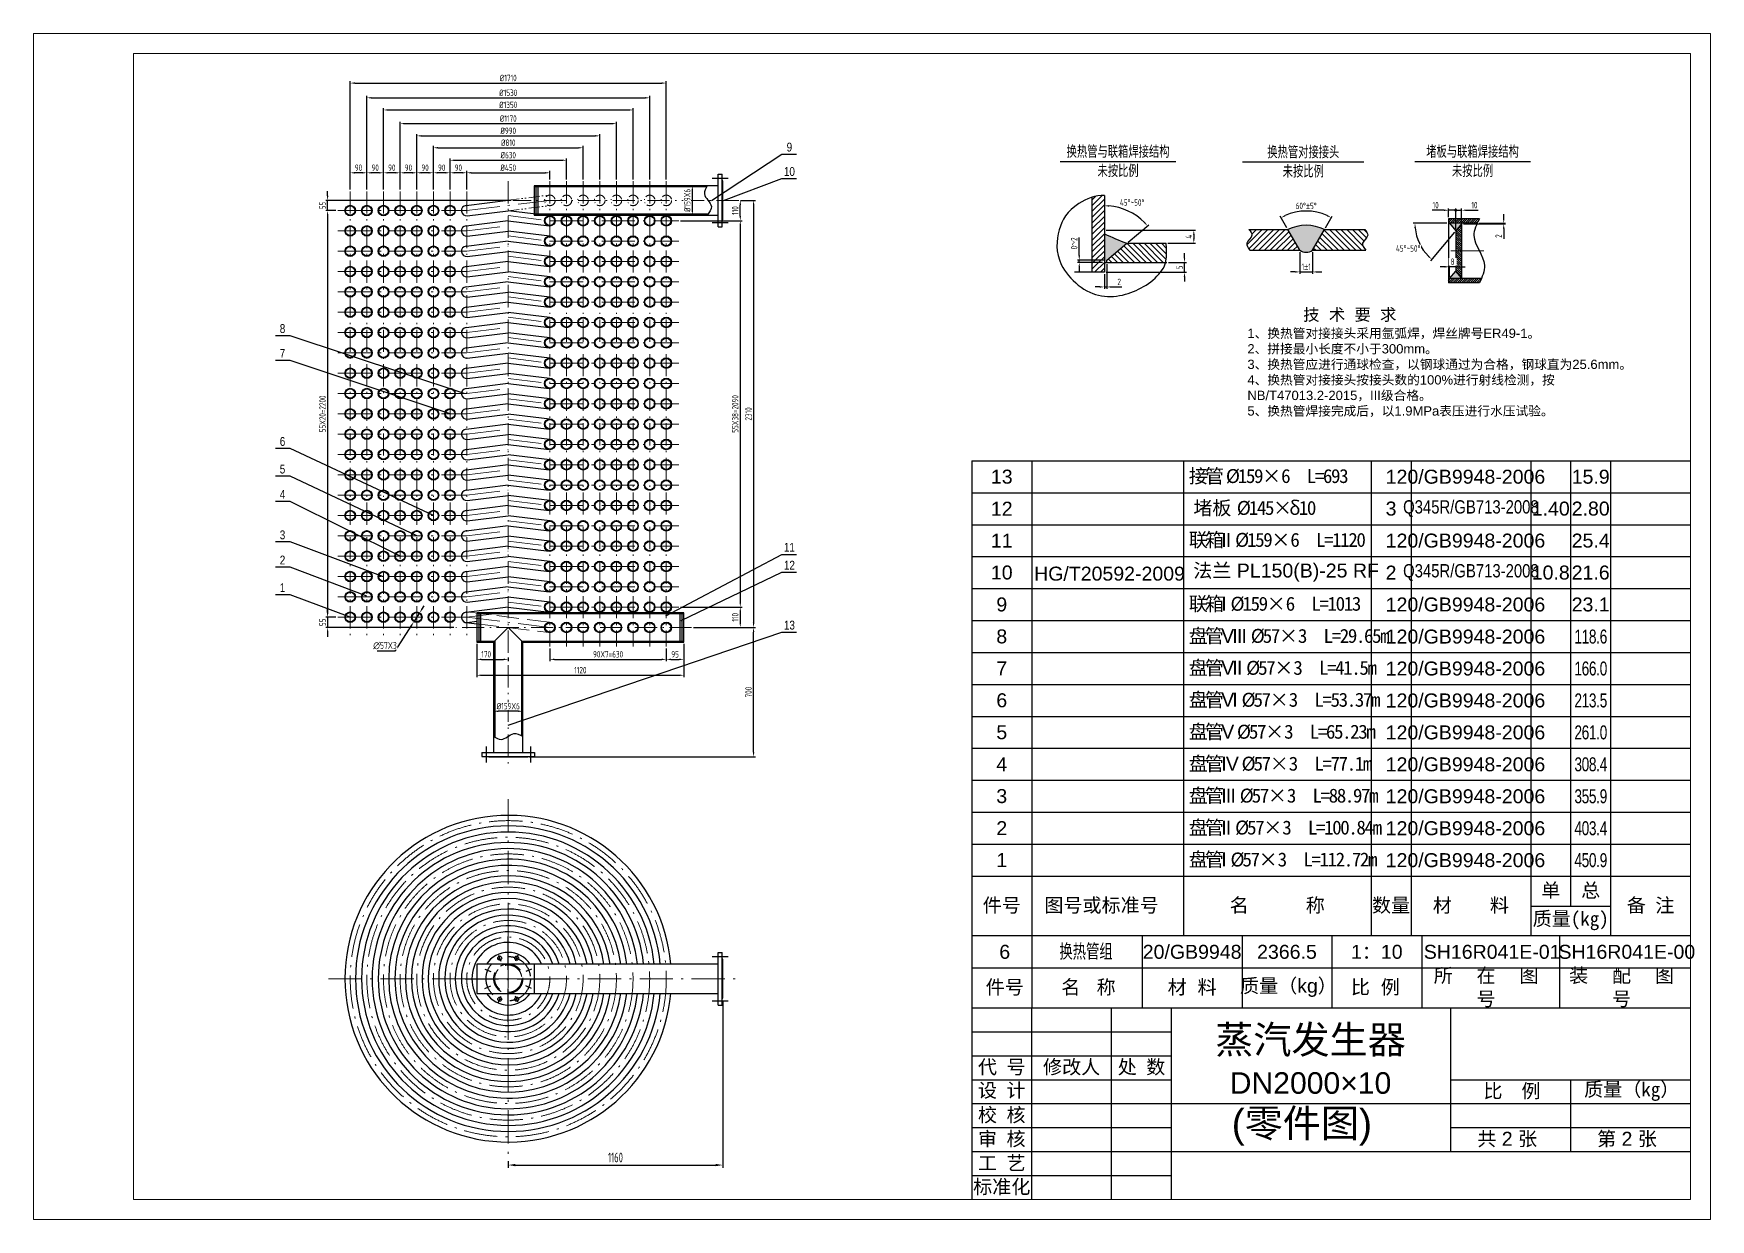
# Model space of a CAD drawing. Header units: millimetres. Extents: x 3222 to 12294, y 967 to 7382.
import ezdxf
from ezdxf.enums import TextEntityAlignment as Align

# ---------------------------------------------------------------- set-up
doc = ezdxf.new("R2010")
doc.units = ezdxf.units.MM
for name, pattern in [('ACAD_ISO02W100', [11, 8, -3]), ('ACAD_ISO10W100', [18.7, 12, -3, 0.7, -3]), ('ACAD_ISO12W100', [22.4, 12, -3, 0.7, -3, 0.7, -3])]:
    doc.linetypes.add(name, pattern=pattern)
for name, color, linetype, lineweight in [('中心线', 1, 'ACAD_ISO10W100', 18), ('双点划线', 3, 'ACAD_ISO12W100', 18), ('细实线', 7, 'Continuous', 18), ('虚线', 6, 'ACAD_ISO02W100', 18)]:
    doc.layers.add(name, color=color, linetype=linetype, lineweight=lineweight)
doc.layers.add('图层2', color=3, linetype='Continuous')
doc.styles.add('HGCAD', font='gbenor.shx', dxfattribs={"width": 0.75, "bigfont": 'gbcbig.shx'})
doc.styles.get("Standard").update_dxf_attribs({"font": 'arial.ttf'})
doc.dimstyles.new('HGCAD$0', dxfattribs={"dimtxt": 3.5, "dimasz": 2.5, "dimexe": 1, "dimexo": 1, "dimgap": 1, "dimtad": 1, "dimdec": 1, "dimdsep": 46, "dimtxsty": 'HGCAD', "dimcen": 0, "dimclrd": 3, "dimclre": 3, "dimclrt": 6, "dimadec": 1, "dimazin": 0, "dimtfac": 1, "dimtdec": 1, "dimtmove": 0, "dimatfit": 1, "dimfxl": 0, "dimarcsym": 0})
doc.dimstyles.new('HGCAD$2', dxfattribs={"dimtxt": 3.5, "dimasz": 2.5, "dimexe": 1, "dimexo": 1, "dimgap": 1, "dimtad": 2, "dimtih": 1, "dimdec": 1, "dimdsep": 46, "dimtxsty": 'HGCAD', "dimcen": 0, "dimclrd": 3, "dimclre": 3, "dimclrt": 6, "dimadec": 0, "dimazin": 0, "dimtfac": 1, "dimtdec": 1, "dimtmove": 0, "dimatfit": 1, "dimfxl": 0, "dimarcsym": 0})
doc.dimstyles.new('HGCAD$3', dxfattribs={"dimtxt": 3.5, "dimasz": 2.5, "dimexe": 1, "dimexo": 1, "dimgap": 1, "dimtad": 1, "dimtoh": 1, "dimdec": 1, "dimdsep": 46, "dimtxsty": 'HGCAD', "dimcen": 0, "dimclrd": 3, "dimclre": 3, "dimclrt": 6, "dimadec": 1, "dimazin": 0, "dimtfac": 1, "dimtdec": 1, "dimtmove": 0, "dimatfit": 1, "dimfxl": 0, "dimarcsym": 0})

msp = doc.modelspace()

# ---------------------------------------------------------------- texts
at = {"color": 3, "ltscale": 5, "width": 0.8}
for s, p in [('9', (7311.53, 6768.06)), ('10', (7311.53, 6636.14)), ('8', (4569.33, 5786.31)), ('7', (4569.33, 5652.44)), ('6', (4569.33, 5175.78)), ('5', (4569.33, 5026.12)), ('4', (4569.33, 4889.57)), ('3', (4569.33, 4670.46)), ('11', (7311.53, 4603.2)), ('2', (4569.33, 4534.57)), ('12', (7311.53, 4506.56)), ('1', (4569.33, 4385.05)), ('13', (7311.53, 4182.31))]:
    msp.add_text(s, height=48, dxfattribs=at).set_placement(p, align=Align.MIDDLE)
for s, insert, char_height, width, attachment_point in [('            技  术  要  求{\\H0.8889x;\\P\\H0.875x;1、换热管对接接头采用氩弧焊，焊丝牌号E\\H1x;R\\H1x;49-1。\\P2、拼接最小长度不小于300mm。\\P3、换热管应进行通球检查，以钢球通过为合格，钢球直为25.6mm。\\P4、换热管对接接头按接头数的100%进行射线检测，按NB/T47013.2-2015，III级合格。\\P5、换热管焊接完成后，以1.9MPa表压进行水压试验。}', (9789.18, 5894.09), 64.8, 2109.1027, 1), ('{\\C7;堵板 \\fSimSun|b0|i0|c134|p2;\\T0.85;%%C\\fFangSong_GB2312|b0|i0|c134|p49;145×δ10}', (9496.36, 4812.06), 75.6, 1208.5441, 4), ('6', (8476.43, 2414.26), 75.6, 540, 5), ('{\\W0.7;换热管组}', (8916.16, 2413.72), 75.6, 540, 5), ('{\\C7;20/GB9948}', (9490.23, 2414.26), 75.6, 540, 5), ('2366.5', (10003.23, 2414.26), 75.6, 540, 5), ('1：10', (10489.23, 2414.26), 75.6, 540, 5), ('SH16R041E-01', (11113.33, 2414.26), 75.6, 540, 5), ('SH16R041E-00', (11841.96, 2414.26), 75.6, 540, 5), ('件号', (8476.43, 2219.86), 75.6, 324, 5), ('名   称', (8929.31, 2219.86), 75.6, 648, 5), ('材  料', (9490.23, 2219.86), 75.6, 540, 5), ('质量（kg）', (10011.36, 2219.86), 75.6, 1059.6311, 5), ('比  例', (10481.6, 2219.86), 75.6, 324, 5), ('{\\T2.25;所在图号}', (11145.19, 2219.86), 75.6, 864, 5), ('{\\T2.25;装配图号}', (11877.8, 2219.86), 75.6, 864, 5), ('蒸汽发生器\\P{\\H0.7714x;DN2000×10}', (10130.75, 1830.45), 151.2, 1598.9973, 5), ('{\\fFangSong_GB2312|b0|i0|c134|p49;代 号}', (8460.37, 1787.86), 75.6, 324, 5), ('{\\fFangSong_GB2312|b0|i0|c134|p49;修改人}', (8838.37, 1787.86), 75.6, 432, 5), ('{\\fFangSong_GB2312|b0|i0|c134|p49;处 数}', (9216.37, 1787.86), 75.6, 324, 5), ('{\\fNSimSun|b0|i0|c134|p49;设 计}', (8460.37, 1661.45), 75.6, 324, 5), ('{\\fFangSong_GB2312|b0|i0|c134|p49; 比  例}', (11194.78, 1658.26), 75.6, 648, 5), ('{\\fFangSong_GB2312|b0|i0|c134|p49; 质量（kg）}', (11842.78, 1658.26), 75.6, 648, 5), ('{\\fFangSong_GB2312|b0|i0|c134|p49;校 核}', (8460.37, 1528.66), 75.6, 324, 5), ('(零件图)', (10083.83, 1465.24), 151.2, 1598.9973, 5), ('{\\fFangSong_GB2312|b0|i0|c134|p49;审 核}', (8460.37, 1399.06), 75.6, 324, 5), ('第 2 张', (11842.78, 1399.06), 75.6, 648, 5), ('共 2 张', (11194.78, 1399.06), 75.6, 648, 5), ('{\\fFangSong_GB2312|b0|i0|c134|p49;工 艺}', (8460.37, 1269.46), 75.6, 324, 5), ('{\\fFangSong_GB2312|b0|i0|c134|p49;标准化}', (8460.37, 1139.86), 75.6, 324, 5)]:
    msp.add_mtext(s, dxfattribs=dict(insert=insert, char_height=char_height, width=width, attachment_point=attachment_point))
at = {"layer": '图层2', "color": 6, "width": 0.7}
for s, p in [('换热管与联箱焊接结构', (9089.59, 6745.36)), ('换热管对接接头', (10091.67, 6742.67)), ('堵板与联箱焊接结构', (11007.25, 6745.36)), ('未按比例', (9089.59, 6641.34)), ('未按比例', (10091.67, 6638.65)), ('未按比例', (11007.25, 6641.34))]:
    msp.add_text(s, height=58.32, dxfattribs=at).set_placement(p, align=Align.MIDDLE_CENTER)
at = {"layer": '图层2'}
for s, insert, char_height, width, attachment_point in [('{\\C7;13}', (8460.37, 4984.66), 75.6, 324, 5), ('{\\C7; \\T0.85;接管 \\fSimSun|b0|i0|c134|p2;%%C\\fFangSong_GB2312|b0|i0|c134|p49;159\\T1;×6\\fSimSun|b0|i0|c134|p2;\\T0.85; \\fFangSong_GB2312|b0|i0|c134|p49; L=693}', (9443.17, 4984.45), 75.6, 1208.5441, 4), ('{\\C7;1}', (10566.37, 4984.45), 75.6, 216, 5), ('{\\C7;20/GB9948-2006}', (10998.37, 4984.45), 75.6, 648, 5), ('{\\C7;15.9}', (11646.37, 4984.45), 75.6, 648, 5), ('{\\C7;12}', (8460.37, 4811.86), 75.6, 324, 5), ('{\\C7;3}', (10566.37, 4812.06), 75.6, 216, 5), ('{\\W0.8;\\C7;Q345R/GB713-2008}', (10998.37, 4811.86), 72, 648, 5), ('{\\C7;1.40}', (11430.37, 4812.06), 75.6, 648, 5), ('{\\C7;2.80}', (11646.37, 4812.06), 75.6, 648, 5), ('{\\C7;11}', (8460.37, 4639.06), 75.6, 324, 5), ('{\\C7; \\T0.85;联箱II \\fSimSun|b0|i0|c134|p2;%%C\\fFangSong_GB2312|b0|i0|c134|p49;159\\T1;×6\\fSimSun|b0|i0|c134|p2;\\T0.85; \\fFangSong_GB2312|b0|i0|c134|p49; L=1120}', (9443.17, 4638.85), 75.6, 1208.5441, 4), ('{\\C7;1}', (10566.37, 4638.85), 75.6, 216, 5), ('{\\C7;20/GB9948-2006}', (10998.37, 4638.85), 75.6, 648, 5), ('{\\C7;25.4}', (11646.37, 4638.85), 75.6, 648, 5), ('{\\C7;10}', (8460.37, 4466.26), 75.6, 324, 5), ('{\\C7; HG/T20592-2009}', (8606.04, 4460.02), 75.6, 823.6668, 4), ('{\\C7;法兰 PL150(B)-25 RF}', (9496.36, 4466.05), 75.6, 1208.5441, 4), ('{\\C7;2}', (10566.37, 4466.05), 75.6, 216, 5), ('{\\W0.8;\\C7;Q345R/GB713-2008}', (10998.37, 4466.26), 72, 648, 5), ('{\\C7;10.8}', (11430.37, 4466.05), 75.6, 648, 5), ('{\\C7;21.6}', (11646.37, 4466.05), 75.6, 648, 5), ('{\\C7;9}', (8460.37, 4293.46), 75.6, 324, 5), ('{\\C7; \\T0.85;联箱I \\fSimSun|b0|i0|c134|p2;%%C\\fFangSong_GB2312|b0|i0|c134|p49;159\\T1;×6\\fSimSun|b0|i0|c134|p2;\\T0.85; \\fFangSong_GB2312|b0|i0|c134|p49; L=1013}', (9443.17, 4293.25), 75.6, 1208.5441, 4), ('{\\C7;1}', (10566.37, 4293.25), 75.6, 216, 5), ('{\\C7;20/GB9948-2006}', (10998.37, 4293.25), 75.6, 648, 5), ('{\\C7;23.1}', (11646.37, 4293.25), 75.6, 648, 5), ('{\\C7; \\T0.85;盘管VIII \\fSimSun|b0|i0|c134|p2;%%C\\fFangSong_GB2312|b0|i0|c134|p49;57\\T1;×3\\fSimSun|b0|i0|c134|p2;\\T0.85; \\fFangSong_GB2312|b0|i0|c134|p49; L=29.65m}', (9443.17, 4119.79), 75.6, 1208.5441, 4), ('{\\C7;8}', (8460.37, 4120.66), 75.6, 324, 5), ('{\\C7;1}', (10566.37, 4119.79), 75.6, 216, 5), ('{\\C7;20/GB9948-2006}', (10998.37, 4119.79), 75.6, 648, 5), ('{\\W0.7;\\T0.95;\\C7;118.6}', (11646.37, 4119.79), 75.6, 648, 5), ('{\\C7; \\T0.85;盘管VII \\fSimSun|b0|i0|c134|p2;%%C\\fFangSong_GB2312|b0|i0|c134|p49;57\\T1;×3\\fSimSun|b0|i0|c134|p2;\\T0.85; \\fFangSong_GB2312|b0|i0|c134|p49; L=41.5m}', (9443.17, 3946.99), 75.6, 1208.5441, 4), ('{\\C7;7}', (8460.37, 3947.86), 75.6, 324, 5), ('{\\C7;1}', (10566.37, 3946.99), 75.6, 216, 5), ('{\\C7;20/GB9948-2006}', (10998.37, 3946.99), 75.6, 648, 5), ('{\\W0.7;\\T0.95;\\C7;166.0}', (11646.37, 3946.99), 75.6, 648, 5), ('{\\C7;6}', (8460.37, 3775.06), 75.6, 324, 5), ('{\\C7; \\T0.85;盘管VI \\fSimSun|b0|i0|c134|p2;%%C\\fFangSong_GB2312|b0|i0|c134|p49;57\\T1;×3\\fSimSun|b0|i0|c134|p2;\\T0.85; \\fFangSong_GB2312|b0|i0|c134|p49; L=53.37m}', (9443.17, 3774.19), 75.6, 1208.5441, 4), ('{\\C7;1}', (10566.37, 3774.19), 75.6, 216, 5), ('{\\C7;20/GB9948-2006}', (10998.37, 3774.19), 75.6, 648, 5), ('{\\W0.7;\\T0.95;\\C7;213.5}', (11646.37, 3774.19), 75.6, 648, 5), ('{\\C7;5}', (8460.37, 3602.26), 75.6, 324, 5), ('{\\C7; \\T0.85;盘管V \\fSimSun|b0|i0|c134|p2;%%C\\fFangSong_GB2312|b0|i0|c134|p49;57\\T1;×3\\fSimSun|b0|i0|c134|p2;\\T0.85; \\fFangSong_GB2312|b0|i0|c134|p49; L=65.23m}', (9443.17, 3601.39), 75.6, 1208.5441, 4), ('{\\C7;1}', (10566.37, 3601.39), 75.6, 216, 5), ('{\\C7;20/GB9948-2006}', (10998.37, 3601.39), 75.6, 648, 5), ('{\\W0.7;\\T0.95;\\C7;261.0}', (11646.37, 3601.39), 75.6, 648, 5), ('{\\C7;4}', (8460.37, 3429.46), 75.6, 324, 5), ('{\\C7; \\T0.85;盘管IV \\fSimSun|b0|i0|c134|p2;%%C\\fFangSong_GB2312|b0|i0|c134|p49;57\\T1;×3\\fSimSun|b0|i0|c134|p2;\\T0.85; \\fFangSong_GB2312|b0|i0|c134|p49; L=77.1m}', (9443.17, 3428.59), 75.6, 1208.5441, 4), ('{\\C7;1}', (10566.37, 3428.59), 75.6, 216, 5), ('{\\C7;20/GB9948-2006}', (10998.37, 3428.59), 75.6, 648, 5), ('{\\W0.7;\\T0.95;\\C7;308.4}', (11646.37, 3428.59), 75.6, 648, 5), ('{\\C7;3}', (8460.37, 3256.66), 75.6, 324, 5), ('{\\C7; \\T0.85;盘管III \\fSimSun|b0|i0|c134|p2;%%C\\fFangSong_GB2312|b0|i0|c134|p49;57\\T1;×3\\fSimSun|b0|i0|c134|p2;\\T0.85; \\fFangSong_GB2312|b0|i0|c134|p49; L=88.97m}', (9443.17, 3255.79), 75.6, 1208.5441, 4), ('{\\C7;1}', (10566.37, 3255.79), 75.6, 216, 5), ('{\\C7;20/GB9948-2006}', (10998.37, 3255.79), 75.6, 648, 5), ('{\\W0.7;\\T0.95;\\C7;355.9}', (11646.37, 3255.79), 75.6, 648, 5), ('{\\C7;2}', (8460.37, 3083.86), 75.6, 324, 5), ('{\\C7; \\T0.85;盘管II \\fSimSun|b0|i0|c134|p2;%%C\\fFangSong_GB2312|b0|i0|c134|p49;57\\T1;×3\\fSimSun|b0|i0|c134|p2;\\T0.85; \\fFangSong_GB2312|b0|i0|c134|p49; L=100.84m}', (9443.17, 3082.99), 75.6, 1208.5441, 4), ('{\\C7;1}', (10566.37, 3082.99), 75.6, 216, 5), ('{\\C7;20/GB9948-2006}', (10998.37, 3082.99), 75.6, 648, 5), ('{\\W0.7;\\T0.95;\\C7;403.4}', (11646.37, 3082.99), 75.6, 648, 5), ('{\\C7;1}', (8460.37, 2911.06), 75.6, 324, 5), ('{\\C7; \\T0.85;盘管I \\fSimSun|b0|i0|c134|p2;%%C\\fFangSong_GB2312|b0|i0|c134|p49;57\\T1;×3\\fSimSun|b0|i0|c134|p2;\\T0.85; \\fFangSong_GB2312|b0|i0|c134|p49; L=112.72m}', (9443.17, 2910.19), 75.6, 1208.5441, 4), ('{\\C7;1}', (10566.37, 2910.19), 75.6, 216, 5), ('{\\C7;20/GB9948-2006}', (10998.37, 2910.19), 75.6, 648, 5), ('{\\W0.7;\\T0.95;\\C7;450.9}', (11646.37, 2910.19), 75.6, 648, 5), ('{\\fFangSong_GB2312|b0|i0|c134|p49;\\C7;单}', (11430.37, 2743.66), 75.6, 216, 5), ('{\\fFangSong_GB2312|b0|i0|c134|p49;\\C7;总}', (11646.37, 2743.66), 75.6, 216, 5), ('{\\fFangSong_GB2312|b0|i0|c134|p49;\\C7;件号}', (8460.37, 2662.66), 75.6, 324, 5), ('{\\fFangSong_GB2312|b0|i0|c134|p49;\\C7;图号或标准号}', (9000.37, 2662.66), 75.6, 648, 5), ('{\\fFangSong_GB2312|b0|i0|c134|p49;\\C7;名      称}', (9950.77, 2662.66), 75.6, 1080, 5), ('{\\fFangSong_GB2312|b0|i0|c134|p49;\\C7;数量}', (10566.37, 2662.66), 75.6, 216, 5), ('{\\fFangSong_GB2312|b0|i0|c134|p49;\\C7;材    料}', (10998.37, 2662.66), 75.6, 648, 5), ('{\\fFangSong_GB2312|b0|i0|c134|p49;\\C7;质量(kg)}', (11538.37, 2581.66), 75.6, 432, 5), ('{\\fFangSong_GB2312|b0|i0|c134|p49;\\C7;备 注}', (11970.37, 2662.66), 75.6, 432, 5)]:
    msp.add_mtext(s, dxfattribs=dict(at, insert=insert, char_height=char_height, width=width, attachment_point=attachment_point))

# ---------------------------------------------------------------- blocks, each defined once
blk = doc.blocks.new('*D68')
at = {"layer": 'Defpoints', "color": 0, "ltscale": 5, "transparency": 16777216}
for p in [(7037.1, 6479.6), (6782.3, 4169.6), (7117.8, 4169.6)]:
    blk.add_point(p, dxfattribs=at)
at = {"layer": '图层2', "color": 3, "lineweight": -2, "ltscale": 5, "transparency": 16777216}
for p, q in [((7047.1, 6479.6), (7127.8, 6479.6)), ((7117.8, 6454.6), (7117.8, 4194.6)), ((6792.3, 4169.6), (7127.8, 4169.6))]:
    blk.add_line(p, q, dxfattribs=at)
at = {"layer": '图层2', "color": 3, "ltscale": 5, "transparency": 16777216}
for points in [[(7113.6, 6454.6), (7122, 6454.6), (7117.8, 6479.6)], [(7113.6, 4194.6), (7122, 4194.6), (7117.8, 4169.6)]]:
    blk.add_solid(points, dxfattribs=at)
at = {"layer": '图层2', "color": 6, "ltscale": 5, "transparency": 16777216, "insert": (7090.3, 5324.6), "char_height": 35, "attachment_point": 5, "rotation": 90, "style": 'HGCAD', "bg_fill": 3, "box_fill_scale": 1.1, "bg_fill_color": 256, "bg_fill_true_color": 13158600, "bg_fill_transparency": 0}
blk.add_mtext('2310', dxfattribs=at)
blk = doc.blocks.new('HGCAD#HGTFTK~A3H~HGCAD图框')
at = {"layer": '细实线', "color": 7}
blk.add_lwpolyline([(5, -5), (-415, -5), (-415, 292), (5, 292)], close=True, dxfattribs=at)
at = {"layer": '细实线', "color": 2}
blk.add_lwpolyline([(0, 0), (-390, 0), (-390, 287), (0, 287)], close=True, dxfattribs=at)
blk = doc.blocks.new('*D80')
at = {"layer": 'Defpoints', "color": 0, "ltscale": 10, "transparency": 16777216}
for p in [(8879.5, 6143.8), (9015.4, 6143.8), (9028.4, 6156.8)]:
    blk.add_point(p, dxfattribs=at)
at = {"layer": '图层2', "color": 3, "lineweight": -2, "ltscale": 10, "transparency": 16777216}
for p, q in [((8879.5, 6181.8), (8879.5, 6279.3)), ((9018.4, 6156.8), (8869.5, 6156.8)), ((9005.4, 6143.8), (8869.5, 6143.8)), ((8879.5, 6143.8), (8879.5, 6156.8)), ((8879.5, 6118.8), (8879.5, 6093.8))]:
    blk.add_line(p, q, dxfattribs=at)
at = {"layer": '图层2', "color": 3, "ltscale": 10, "transparency": 16777216}
for points in [[(8875.3, 6181.8), (8883.7, 6181.8), (8879.5, 6156.8)], [(8875.3, 6118.8), (8883.7, 6118.8), (8879.5, 6143.8)]]:
    blk.add_solid(points, dxfattribs=at)
at = {"layer": '图层2', "color": 6, "ltscale": 10, "transparency": 16777216, "insert": (8852, 6247), "char_height": 35, "attachment_point": 5, "rotation": 90, "style": 'HGCAD', "bg_fill": 3, "box_fill_scale": 1.1, "bg_fill_color": 256, "bg_fill_true_color": 13158600, "bg_fill_transparency": 0}
blk.add_mtext('0～2', dxfattribs=at)
blk = doc.blocks.new('*D81')
at = {"layer": 'Defpoints', "color": 0, "ltscale": 10, "transparency": 16777216}
for p in [(9015.4, 6091), (9028.4, 6143.8), (9015.4, 6011.4)]:
    blk.add_point(p, dxfattribs=at)
at = {"layer": '图层2', "color": 3, "lineweight": -2, "ltscale": 10, "transparency": 16777216}
for p, q in [((9015.4, 6081), (9015.4, 6001.4)), ((9028.4, 6133.8), (9028.4, 6001.4)), ((8990.4, 6011.4), (8965.4, 6011.4)), ((9015.4, 6011.4), (9028.4, 6011.4)), ((9053.4, 6011.4), (9110.8, 6011.4))]:
    blk.add_line(p, q, dxfattribs=at)
at = {"layer": '图层2', "color": 3, "ltscale": 10, "transparency": 16777216}
for points in [[(8990.4, 6015.6), (8990.4, 6007.3), (9015.4, 6011.4)], [(9053.4, 6015.6), (9053.4, 6007.3), (9028.4, 6011.4)]]:
    blk.add_solid(points, dxfattribs=at)
at = {"layer": '图层2', "color": 6, "ltscale": 10, "transparency": 16777216, "insert": (9095.5, 6038.9), "char_height": 35, "attachment_point": 5, "style": 'HGCAD', "bg_fill": 3, "box_fill_scale": 1.1, "bg_fill_color": 256, "bg_fill_true_color": 13158600, "bg_fill_transparency": 0}
blk.add_mtext('2', dxfattribs=at)
blk = doc.blocks.new('*D58')
at = {"layer": 'Defpoints', "color": 0, "ltscale": 10, "transparency": 16777216}
for p in [(9015.4, 6319.4), (9348.9, 6247.5)]:
    blk.add_point(p, dxfattribs=at)
at = {"layer": '图层2', "color": 3, "lineweight": -2, "ltscale": 10, "transparency": 16777216}
for p, q in [((9025.4, 6319.4), (9509.3, 6319.4)), ((9499.3, 6294.4), (9499.3, 6272.5)), ((9358.9, 6247.5), (9509.3, 6247.5))]:
    blk.add_line(p, q, dxfattribs=at)
at = {"layer": '图层2', "color": 3, "ltscale": 10, "transparency": 16777216}
for points in [[(9495.2, 6294.4), (9503.5, 6294.4), (9499.3, 6319.4)], [(9495.2, 6272.5), (9503.5, 6272.5), (9499.3, 6247.5)]]:
    blk.add_solid(points, dxfattribs=at)
at = {"layer": '图层2', "color": 6, "ltscale": 10, "transparency": 16777216, "insert": (9471.8, 6283.4), "char_height": 35, "attachment_point": 5, "rotation": 90, "style": 'HGCAD', "bg_fill": 3, "box_fill_scale": 1.1, "bg_fill_color": 256, "bg_fill_true_color": 13158600, "bg_fill_transparency": 0}
blk.add_mtext('4', dxfattribs=at)
at = {"layer": 'Defpoints', "color": 0, "ltscale": 10, "transparency": 16777216}
blk.add_point((9499.3, 6247.5), dxfattribs=at)
blk = doc.blocks.new('*D82')
at = {"layer": 'Defpoints', "color": 0, "ltscale": 10, "transparency": 16777216}
for p in [(9015.4, 6506.8), (9183, 6400.6), (9136.5, 6247.5), (9015.4, 6091), (9028.4, 6156.8)]:
    blk.add_point(p, dxfattribs=at)
at = {"layer": '图层2', "color": 3, "lineweight": -2, "ltscale": 10, "transparency": 16777216}
blk.add_line((9144.2, 6253.9), (9256.6, 6348.3), dxfattribs=at)
blk.add_arc((9015.4, 6145.9), 304.9, 44.69945, 85.30055, dxfattribs=at)
at = {"layer": '图层2', "color": 3, "ltscale": 10, "transparency": 16777216}
for points in [[(9040.2, 6445.6), (9040.6, 6453.9), (9015.4, 6450.8)], [(9235.2, 6363.1), (9229.1, 6357.5), (9249, 6341.9)]]:
    blk.add_solid(points, dxfattribs=at)
at = {"layer": '图层2', "color": 6, "ltscale": 10, "transparency": 16777216, "insert": (9165.7, 6468.1), "char_height": 35, "attachment_point": 5, "style": 'HGCAD', "bg_fill": 3, "box_fill_scale": 1.1, "bg_fill_color": 256, "bg_fill_true_color": 13158600, "bg_fill_transparency": 0}
blk.add_mtext('45%%D{\\Fgeniso|c134;~}50%%D', dxfattribs=at)
blk = doc.blocks.new('*D59')
at = {"layer": 'Defpoints', "color": 0, "ltscale": 10, "transparency": 16777216}
for p in [(9015.4, 6091), (9352.6, 6143.8)]:
    blk.add_point(p, dxfattribs=at)
at = {"layer": '图层2', "color": 3, "lineweight": -2, "ltscale": 10, "transparency": 16777216}
for p, q in [((9448.9, 6168.8), (9448.9, 6193.8)), ((9025.4, 6091), (9458.9, 6091)), ((9362.6, 6143.8), (9458.9, 6143.8)), ((9448.9, 6091), (9448.9, 6143.8)), ((9448.9, 6066), (9448.9, 6041))]:
    blk.add_line(p, q, dxfattribs=at)
at = {"layer": '图层2', "color": 3, "ltscale": 10, "transparency": 16777216}
for points in [[(9444.8, 6168.8), (9453.1, 6168.8), (9448.9, 6143.8)], [(9444.8, 6066), (9453.1, 6066), (9448.9, 6091)]]:
    blk.add_solid(points, dxfattribs=at)
at = {"layer": '图层2', "color": 6, "ltscale": 10, "transparency": 16777216, "insert": (9421.4, 6117.4), "char_height": 35, "attachment_point": 5, "rotation": 90, "style": 'HGCAD', "bg_fill": 3, "box_fill_scale": 1.1, "bg_fill_color": 256, "bg_fill_true_color": 13158600, "bg_fill_transparency": 0}
blk.add_mtext('5', dxfattribs=at)
at = {"layer": 'Defpoints', "color": 0, "ltscale": 10, "transparency": 16777216}
blk.add_point((9448.9, 6143.8), dxfattribs=at)
blk = doc.blocks.new('*D83')
at = {"layer": 'Defpoints', "color": 0, "ltscale": 10, "transparency": 16777216}
for p in [(10073.1, 6209.8), (10141.7, 6209.8)]:
    blk.add_point(p, dxfattribs=at)
at = {"layer": '图层2', "color": 3, "lineweight": -2, "ltscale": 10, "transparency": 16777216}
for p, q in [((10073.1, 6199.8), (10073.1, 6082.7)), ((10141.7, 6199.8), (10141.7, 6082.7)), ((10048.1, 6092.7), (10023.1, 6092.7)), ((10073.1, 6092.7), (10141.7, 6092.7)), ((10166.7, 6092.7), (10191.7, 6092.7))]:
    blk.add_line(p, q, dxfattribs=at)
at = {"layer": '图层2', "color": 3, "ltscale": 10, "transparency": 16777216}
for points in [[(10048.1, 6096.8), (10048.1, 6088.5), (10073.1, 6092.7)], [(10166.7, 6096.8), (10166.7, 6088.5), (10141.7, 6092.7)]]:
    blk.add_solid(points, dxfattribs=at)
at = {"layer": '图层2', "color": 6, "ltscale": 10, "transparency": 16777216, "insert": (10107.4, 6120.2), "char_height": 35, "attachment_point": 5, "style": 'HGCAD', "bg_fill": 3, "box_fill_scale": 1.1, "bg_fill_color": 256, "bg_fill_true_color": 13158600, "bg_fill_transparency": 0}
blk.add_mtext('1{\\Fgdt|c134;%%P}1', dxfattribs=at)
at = {"layer": 'Defpoints', "color": 0, "ltscale": 10, "transparency": 16777216}
blk.add_point((10141.7, 6092.7), dxfattribs=at)
blk = doc.blocks.new('*D84')
at = {"layer": 'Defpoints', "color": 0, "ltscale": 10, "transparency": 16777216}
for p in [(10008.4, 6321.7), (10206.3, 6321.7), (10073.1, 6209.8), (10141.7, 6209.8)]:
    blk.add_point(p, dxfattribs=at)
at = {"layer": '图层2', "color": 3, "lineweight": -2, "ltscale": 10, "transparency": 16777216}
for p, q in [((10003.4, 6330.4), (9966.4, 6394.5)), ((10211.3, 6330.4), (10248.3, 6394.5))]:
    blk.add_line(p, q, dxfattribs=at)
blk.add_arc((10107.4, 6150.3), 271.9, 65.26924, 114.73076, dxfattribs=at)
at = {"layer": '图层2', "color": 3, "ltscale": 10, "transparency": 16777216}
for points in [[(9995.5, 6393.6), (9991.7, 6401), (9971.4, 6385.8)], [(10223, 6401), (10219.2, 6393.6), (10243.3, 6385.8)]]:
    blk.add_solid(points, dxfattribs=at)
at = {"layer": '图层2', "color": 6, "ltscale": 10, "transparency": 16777216, "insert": (10107.4, 6449.8), "char_height": 35, "attachment_point": 5, "style": 'HGCAD', "bg_fill": 3, "box_fill_scale": 1.1, "bg_fill_color": 256, "bg_fill_true_color": 13158600, "bg_fill_transparency": 0}
blk.add_mtext('60°{\\Fgdt|c134;%%P}5%%D', dxfattribs=at)
at = {"layer": 'Defpoints', "color": 0, "ltscale": 10, "transparency": 16777216}
blk.add_point((10154.6, 6418.1), dxfattribs=at)
blk = doc.blocks.new('_DotSmall')
at = {"color": 0, "linetype": 'ByBlock', "const_width": 0.5}
blk.add_lwpolyline([(-0.0625, 0, 1), (0.0625, 0, 1)], format="xyb", close=True, dxfattribs=at)
blk = doc.blocks.new('*D85')
at = {"layer": 'Defpoints', "color": 0, "ltscale": 10, "transparency": 16777216}
for p in [(10877.7, 6426.5), (10877.7, 6379.1), (10916.6, 6315)]:
    blk.add_point(p, dxfattribs=at)
at = {"layer": '图层2', "color": 3, "lineweight": -2, "ltscale": 10, "transparency": 16777216}
for p, q in [((10852.7, 6426.5), (10788, 6426.5)), ((10877.7, 6389.1), (10877.7, 6436.5)), ((10916.6, 6426.5), (10877.7, 6426.5)), ((10916.6, 6325), (10916.6, 6436.5)), ((10916.6, 6426.5), (10941.6, 6426.5))]:
    blk.add_line(p, q, dxfattribs=at)
at = {"layer": '图层2', "color": 3, "ltscale": 10, "transparency": 16777216}
blk.add_solid([(10852.7, 6430.7), (10852.7, 6422.3), (10877.7, 6426.5)], dxfattribs=at)
at = {"layer": '图层2', "color": 3, "lineweight": -2, "ltscale": 10, "transparency": 16777216, "xscale": 25, "yscale": 25, "zscale": 25, "rotation": 180}
blk.add_blockref('_DotSmall', (10916.6, 6426.5), dxfattribs=at)
at = {"layer": '图层2', "color": 6, "ltscale": 10, "transparency": 16777216, "insert": (10807.8, 6454), "char_height": 35, "attachment_point": 5, "style": 'HGCAD', "bg_fill": 3, "box_fill_scale": 1.1, "bg_fill_color": 256, "bg_fill_true_color": 13158600, "bg_fill_transparency": 0}
blk.add_mtext('10', dxfattribs=at)
blk = doc.blocks.new('*D86')
at = {"layer": 'Defpoints', "color": 0, "ltscale": 10, "transparency": 16777216}
for p in [(10947.7, 6426.5), (10947.7, 6355.8), (10916.6, 6315)]:
    blk.add_point(p, dxfattribs=at)
at = {"layer": '图层2', "color": 3, "lineweight": -2, "ltscale": 10, "transparency": 16777216}
for p, q in [((10916.6, 6426.5), (10891.6, 6426.5)), ((10916.6, 6325), (10916.6, 6436.5)), ((10916.6, 6426.5), (10947.7, 6426.5)), ((10947.7, 6365.8), (10947.7, 6436.5)), ((10972.7, 6426.5), (11037.4, 6426.5))]:
    blk.add_line(p, q, dxfattribs=at)
at = {"layer": '图层2', "color": 3, "ltscale": 10, "transparency": 16777216}
blk.add_solid([(10972.7, 6430.7), (10972.7, 6422.3), (10947.7, 6426.5)], dxfattribs=at)
at = {"layer": '图层2', "color": 3, "lineweight": -2, "ltscale": 10, "transparency": 16777216, "xscale": 25, "yscale": 25, "zscale": 25}
blk.add_blockref('_DotSmall', (10916.6, 6426.5), dxfattribs=at)
at = {"layer": '图层2', "color": 6, "ltscale": 10, "transparency": 16777216, "insert": (11017.5, 6454), "char_height": 35, "attachment_point": 5, "style": 'HGCAD', "bg_fill": 3, "box_fill_scale": 1.1, "bg_fill_color": 256, "bg_fill_true_color": 13158600, "bg_fill_transparency": 0}
blk.add_mtext('10', dxfattribs=at)
blk = doc.blocks.new('*D87')
at = {"layer": 'Defpoints', "color": 0, "ltscale": 10, "transparency": 16777216}
blk.add_point((10882.3, 6056.4), dxfattribs=at)
at = {"layer": '图层2', "color": 3, "lineweight": -2, "ltscale": 10, "transparency": 16777216}
for p, q in [((10857.3, 6120.4), (10832.3, 6120.4)), ((10882.3, 6066.4), (10882.3, 6130.4)), ((10916.6, 6120.4), (10882.3, 6120.4)), ((10941.6, 6120.4), (10966.6, 6120.4))]:
    blk.add_line(p, q, dxfattribs=at)
at = {"layer": '图层2', "color": 3, "ltscale": 10, "transparency": 16777216}
for points in [[(10857.3, 6124.6), (10857.3, 6116.3), (10882.3, 6120.4)], [(10941.6, 6124.6), (10941.6, 6116.3), (10916.6, 6120.4)]]:
    blk.add_solid(points, dxfattribs=at)
at = {"layer": '图层2', "color": 6, "ltscale": 10, "transparency": 16777216, "insert": (10899.5, 6147.9), "char_height": 35, "attachment_point": 5, "style": 'HGCAD', "bg_fill": 3, "box_fill_scale": 1.1, "bg_fill_color": 256, "bg_fill_true_color": 13158600, "bg_fill_transparency": 0}
blk.add_mtext('8', dxfattribs=at)
at = {"layer": 'Defpoints', "color": 0, "ltscale": 10, "transparency": 16777216}
for p in [(10882.3, 6120.4), (10916.6, 6120.4)]:
    blk.add_point(p, dxfattribs=at)
blk = doc.blocks.new('*D88')
at = {"layer": 'Defpoints', "color": 0, "ltscale": 10, "transparency": 16777216}
for p in [(10947.7, 6352), (11032.5, 6355.8)]:
    blk.add_point(p, dxfattribs=at)
at = {"layer": '图层2', "color": 3, "lineweight": -2, "ltscale": 10, "transparency": 16777216}
for p, q in [((10957.7, 6352), (11185.9, 6352)), ((11042.5, 6355.8), (11185.9, 6355.8)), ((11175.9, 6380.8), (11175.9, 6405.8)), ((11175.9, 6355.8), (11175.9, 6352)), ((11175.9, 6327), (11175.9, 6271.4))]:
    blk.add_line(p, q, dxfattribs=at)
at = {"layer": '图层2', "color": 3, "ltscale": 10, "transparency": 16777216}
for points in [[(11171.8, 6380.8), (11180.1, 6380.8), (11175.9, 6355.8)], [(11171.8, 6327), (11180.1, 6327), (11175.9, 6352)]]:
    blk.add_solid(points, dxfattribs=at)
at = {"layer": '图层2', "color": 6, "ltscale": 10, "transparency": 16777216, "insert": (11148.4, 6286.7), "char_height": 35, "attachment_point": 5, "rotation": 90, "style": 'HGCAD', "bg_fill": 3, "box_fill_scale": 1.1, "bg_fill_color": 256, "bg_fill_true_color": 13158600, "bg_fill_transparency": 0}
blk.add_mtext('2', dxfattribs=at)
at = {"layer": 'Defpoints', "color": 0, "ltscale": 10, "transparency": 16777216}
blk.add_point((11175.9, 6352), dxfattribs=at)
blk = doc.blocks.new('*D89')
at = {"layer": 'Defpoints', "color": 0, "ltscale": 10, "transparency": 16777216}
for p in [(10877.7, 6355.8), (10947.7, 6352), (11032.5, 6355.8), (10916.6, 6315)]:
    blk.add_point(p, dxfattribs=at)
at = {"layer": '图层2', "color": 3, "lineweight": -2, "ltscale": 10, "transparency": 16777216}
for p, q in [((10867.7, 6355.8), (10685.7, 6355.8)), ((10910.1, 6307.3), (10780.4, 6152.7))]:
    blk.add_line(p, q, dxfattribs=at)
blk.add_arc((10950.8, 6355.8), 255.1, 185.61683, 224.38317, dxfattribs=at)
at = {"layer": '图层2', "color": 3, "ltscale": 10, "transparency": 16777216}
for points in [[(10692.7, 6330.6), (10701.1, 6331), (10695.7, 6355.8)], [(10771.3, 6180.4), (10765.6, 6174.3), (10786.8, 6160.3)]]:
    blk.add_solid(points, dxfattribs=at)
at = {"layer": '图层2', "color": 6, "ltscale": 10, "transparency": 16777216, "insert": (10659.2, 6219.8), "char_height": 35, "attachment_point": 5, "style": 'HGCAD', "bg_fill": 3, "box_fill_scale": 1.1, "bg_fill_color": 256, "bg_fill_true_color": 13158600, "bg_fill_transparency": 0}
blk.add_mtext('45%%D{\\Fgeniso|c134;~}50%%D', dxfattribs=at)
at = {"layer": 'Defpoints', "color": 0, "ltscale": 10, "transparency": 16777216}
blk.add_point((10706.4, 6282.6), dxfattribs=at)
blk = doc.blocks.new('*D60')
at = {"layer": 'Defpoints', "color": 0, "ltscale": 5, "transparency": 16777216}
for p in [(6015.6, 6629), (6015.6, 6583.3), (5565.6, 6528.3)]:
    blk.add_point(p, dxfattribs=at)
at = {"layer": '图层2', "color": 3, "lineweight": -2, "ltscale": 5, "transparency": 16777216}
for p, q in [((5565.6, 6538.3), (5565.6, 6639)), ((5590.6, 6629), (5990.6, 6629)), ((6015.6, 6593.3), (6015.6, 6639))]:
    blk.add_line(p, q, dxfattribs=at)
at = {"layer": '图层2', "color": 3, "ltscale": 5, "transparency": 16777216}
for points in [[(5590.6, 6633.2), (5590.6, 6624.8), (5565.6, 6629)], [(5990.6, 6633.2), (5990.6, 6624.8), (6015.6, 6629)]]:
    blk.add_solid(points, dxfattribs=at)
at = {"layer": '图层2', "color": 6, "ltscale": 5, "transparency": 16777216, "insert": (5790.6, 6656.5), "char_height": 35, "attachment_point": 5, "style": 'HGCAD', "bg_fill": 3, "box_fill_scale": 1.1, "bg_fill_color": 256, "bg_fill_true_color": 13158600, "bg_fill_transparency": 0}
blk.add_mtext('%%C450', dxfattribs=at)
blk = doc.blocks.new('*D61')
at = {"layer": 'Defpoints', "color": 0, "ltscale": 5, "transparency": 16777216}
for p in [(6105.6, 6696.8), (6105.6, 6583.3), (5475.6, 6528.3)]:
    blk.add_point(p, dxfattribs=at)
at = {"layer": '图层2', "color": 3, "lineweight": -2, "ltscale": 5, "transparency": 16777216}
for p, q in [((5475.6, 6538.3), (5475.6, 6706.8)), ((5500.6, 6696.8), (6080.6, 6696.8)), ((6105.6, 6593.3), (6105.6, 6706.8))]:
    blk.add_line(p, q, dxfattribs=at)
at = {"layer": '图层2', "color": 3, "ltscale": 5, "transparency": 16777216}
for points in [[(5500.6, 6701), (5500.6, 6692.6), (5475.6, 6696.8)], [(6080.6, 6701), (6080.6, 6692.6), (6105.6, 6696.8)]]:
    blk.add_solid(points, dxfattribs=at)
at = {"layer": '图层2', "color": 6, "ltscale": 5, "transparency": 16777216, "insert": (5790.6, 6724.3), "char_height": 35, "attachment_point": 5, "style": 'HGCAD', "bg_fill": 3, "box_fill_scale": 1.1, "bg_fill_color": 256, "bg_fill_true_color": 13158600, "bg_fill_transparency": 0}
blk.add_mtext('%%C630', dxfattribs=at)
blk = doc.blocks.new('*D62')
at = {"layer": 'Defpoints', "color": 0, "ltscale": 5, "transparency": 16777216}
for p in [(6195.6, 6764.3), (6195.6, 6583.3), (5385.6, 6528.3)]:
    blk.add_point(p, dxfattribs=at)
at = {"layer": '图层2', "color": 3, "lineweight": -2, "ltscale": 5, "transparency": 16777216}
for p, q in [((5385.6, 6538.3), (5385.6, 6774.3)), ((5410.6, 6764.3), (6170.6, 6764.3)), ((6195.6, 6593.3), (6195.6, 6774.3))]:
    blk.add_line(p, q, dxfattribs=at)
at = {"layer": '图层2', "color": 3, "ltscale": 5, "transparency": 16777216}
for points in [[(5410.6, 6768.4), (5410.6, 6760.1), (5385.6, 6764.3)], [(6170.6, 6768.4), (6170.6, 6760.1), (6195.6, 6764.3)]]:
    blk.add_solid(points, dxfattribs=at)
at = {"layer": '图层2', "color": 6, "ltscale": 5, "transparency": 16777216, "insert": (5790.6, 6791.8), "char_height": 35, "attachment_point": 5, "style": 'HGCAD', "bg_fill": 3, "box_fill_scale": 1.1, "bg_fill_color": 256, "bg_fill_true_color": 13158600, "bg_fill_transparency": 0}
blk.add_mtext('%%C810', dxfattribs=at)
blk = doc.blocks.new('*D63')
at = {"layer": 'Defpoints', "color": 0, "ltscale": 5, "transparency": 16777216}
for p in [(6285.6, 6828.8), (6285.6, 6583.3), (5295.6, 6528.3)]:
    blk.add_point(p, dxfattribs=at)
at = {"layer": '图层2', "color": 3, "lineweight": -2, "ltscale": 5, "transparency": 16777216}
for p, q in [((5295.6, 6538.3), (5295.6, 6838.8)), ((5320.6, 6828.8), (6260.6, 6828.8)), ((6285.6, 6593.3), (6285.6, 6838.8))]:
    blk.add_line(p, q, dxfattribs=at)
at = {"layer": '图层2', "color": 3, "ltscale": 5, "transparency": 16777216}
for points in [[(5320.6, 6833), (5320.6, 6824.7), (5295.6, 6828.8)], [(6260.6, 6833), (6260.6, 6824.7), (6285.6, 6828.8)]]:
    blk.add_solid(points, dxfattribs=at)
at = {"layer": '图层2', "color": 6, "ltscale": 5, "transparency": 16777216, "insert": (5790.6, 6856.3), "char_height": 35, "attachment_point": 5, "style": 'HGCAD', "bg_fill": 3, "box_fill_scale": 1.1, "bg_fill_color": 256, "bg_fill_true_color": 13158600, "bg_fill_transparency": 0}
blk.add_mtext('%%C990', dxfattribs=at)
blk = doc.blocks.new('*D64')
at = {"layer": 'Defpoints', "color": 0, "ltscale": 5, "transparency": 16777216}
for p in [(6375.6, 6894.8), (6375.6, 6583.3), (5205.6, 6528.3)]:
    blk.add_point(p, dxfattribs=at)
at = {"layer": '图层2', "color": 3, "lineweight": -2, "ltscale": 5, "transparency": 16777216}
for p, q in [((5205.6, 6538.3), (5205.6, 6904.8)), ((5230.6, 6894.8), (6350.6, 6894.8)), ((6375.6, 6593.3), (6375.6, 6904.8))]:
    blk.add_line(p, q, dxfattribs=at)
at = {"layer": '图层2', "color": 3, "ltscale": 5, "transparency": 16777216}
for points in [[(5230.6, 6899), (5230.6, 6890.7), (5205.6, 6894.8)], [(6350.6, 6899), (6350.6, 6890.7), (6375.6, 6894.8)]]:
    blk.add_solid(points, dxfattribs=at)
at = {"layer": '图层2', "color": 6, "ltscale": 5, "transparency": 16777216, "insert": (5790.6, 6922.3), "char_height": 35, "attachment_point": 5, "style": 'HGCAD', "bg_fill": 3, "box_fill_scale": 1.1, "bg_fill_color": 256, "bg_fill_true_color": 13158600, "bg_fill_transparency": 0}
blk.add_mtext('%%C1170', dxfattribs=at)
blk = doc.blocks.new('*D65')
at = {"layer": 'Defpoints', "color": 0, "ltscale": 5, "transparency": 16777216}
for p in [(6465.6, 6968.8), (6465.6, 6583.3), (5115.6, 6528.3)]:
    blk.add_point(p, dxfattribs=at)
at = {"layer": '图层2', "color": 3, "lineweight": -2, "ltscale": 5, "transparency": 16777216}
for p, q in [((5115.6, 6538.3), (5115.6, 6978.8)), ((5140.6, 6968.8), (6440.6, 6968.8)), ((6465.6, 6593.3), (6465.6, 6978.8))]:
    blk.add_line(p, q, dxfattribs=at)
at = {"layer": '图层2', "color": 3, "ltscale": 5, "transparency": 16777216}
for points in [[(5140.6, 6973), (5140.6, 6964.6), (5115.6, 6968.8)], [(6440.6, 6973), (6440.6, 6964.6), (6465.6, 6968.8)]]:
    blk.add_solid(points, dxfattribs=at)
at = {"layer": '图层2', "color": 6, "ltscale": 5, "transparency": 16777216, "insert": (5790.6, 6996.3), "char_height": 35, "attachment_point": 5, "style": 'HGCAD', "bg_fill": 3, "box_fill_scale": 1.1, "bg_fill_color": 256, "bg_fill_true_color": 13158600, "bg_fill_transparency": 0}
blk.add_mtext('%%C1350', dxfattribs=at)
blk = doc.blocks.new('*D66')
at = {"layer": 'Defpoints', "color": 0, "ltscale": 5, "transparency": 16777216}
for p in [(6555.6, 7034.5), (6555.6, 6583.3), (5025.6, 6528.3)]:
    blk.add_point(p, dxfattribs=at)
at = {"layer": '图层2', "color": 3, "lineweight": -2, "ltscale": 5, "transparency": 16777216}
for p, q in [((5025.6, 6538.3), (5025.6, 7044.5)), ((5050.6, 7034.5), (6530.6, 7034.5)), ((6555.6, 6593.3), (6555.6, 7044.5))]:
    blk.add_line(p, q, dxfattribs=at)
at = {"layer": '图层2', "color": 3, "ltscale": 5, "transparency": 16777216}
for points in [[(5050.6, 7038.7), (5050.6, 7030.3), (5025.6, 7034.5)], [(6530.6, 7038.7), (6530.6, 7030.3), (6555.6, 7034.5)]]:
    blk.add_solid(points, dxfattribs=at)
at = {"layer": '图层2', "color": 6, "ltscale": 5, "transparency": 16777216, "insert": (5790.6, 7062), "char_height": 35, "attachment_point": 5, "style": 'HGCAD', "bg_fill": 3, "box_fill_scale": 1.1, "bg_fill_color": 256, "bg_fill_true_color": 13158600, "bg_fill_transparency": 0}
blk.add_mtext('%%C1530', dxfattribs=at)
blk = doc.blocks.new('*D67')
at = {"layer": 'Defpoints', "color": 0, "ltscale": 5, "transparency": 16777216}
for p in [(6645.6, 7114.3), (6645.6, 6583.3), (4935.6, 6528.3)]:
    blk.add_point(p, dxfattribs=at)
at = {"layer": '图层2', "color": 3, "lineweight": -2, "ltscale": 5, "transparency": 16777216}
for p, q in [((4935.6, 6538.3), (4935.6, 7124.3)), ((4960.6, 7114.3), (6620.6, 7114.3)), ((6645.6, 6593.3), (6645.6, 7124.3))]:
    blk.add_line(p, q, dxfattribs=at)
at = {"layer": '图层2', "color": 3, "ltscale": 5, "transparency": 16777216}
for points in [[(4960.6, 7118.4), (4960.6, 7110.1), (4935.6, 7114.3)], [(6620.6, 7118.4), (6620.6, 7110.1), (6645.6, 7114.3)]]:
    blk.add_solid(points, dxfattribs=at)
at = {"layer": '图层2', "color": 6, "ltscale": 5, "transparency": 16777216, "insert": (5790.6, 7141.8), "char_height": 35, "attachment_point": 5, "style": 'HGCAD', "bg_fill": 3, "box_fill_scale": 1.1, "bg_fill_color": 256, "bg_fill_true_color": 13158600, "bg_fill_transparency": 0}
blk.add_mtext('%%C1710', dxfattribs=at)
blk = doc.blocks.new('*D47')
at = {"layer": '图层2', "color": 3, "lineweight": -2, "ltscale": 5, "transparency": 16777216}
blk.add_line((5540.6, 6629), (5500.6, 6629), dxfattribs=at)
at = {"layer": '图层2', "color": 3, "ltscale": 5, "transparency": 16777216}
for points in [[(5500.6, 6633.2), (5500.6, 6624.8), (5475.6, 6629)], [(5540.6, 6633.2), (5540.6, 6624.8), (5565.6, 6629)]]:
    blk.add_solid(points, dxfattribs=at)
at = {"layer": '图层2', "color": 6, "ltscale": 5, "transparency": 16777216, "insert": (5520.6, 6656.5), "char_height": 35, "attachment_point": 5, "style": 'HGCAD', "bg_fill": 3, "box_fill_scale": 1.1, "bg_fill_color": 256, "bg_fill_true_color": 13158600, "bg_fill_transparency": 0}
blk.add_mtext('90', dxfattribs=at)
at = {"layer": 'Defpoints', "color": 0, "ltscale": 5, "transparency": 16777216}
for p in [(5475.6, 6629), (5475.6, 6629), (5565.6, 6629)]:
    blk.add_point(p, dxfattribs=at)
blk = doc.blocks.new('*D48')
at = {"layer": '图层2', "color": 3, "lineweight": -2, "ltscale": 5, "transparency": 16777216}
blk.add_line((5450.6, 6629), (5410.6, 6629), dxfattribs=at)
at = {"layer": '图层2', "color": 3, "ltscale": 5, "transparency": 16777216}
for points in [[(5410.6, 6633.2), (5410.6, 6624.8), (5385.6, 6629)], [(5450.6, 6633.2), (5450.6, 6624.8), (5475.6, 6629)]]:
    blk.add_solid(points, dxfattribs=at)
at = {"layer": '图层2', "color": 6, "ltscale": 5, "transparency": 16777216, "insert": (5430.6, 6656.5), "char_height": 35, "attachment_point": 5, "style": 'HGCAD', "bg_fill": 3, "box_fill_scale": 1.1, "bg_fill_color": 256, "bg_fill_true_color": 13158600, "bg_fill_transparency": 0}
blk.add_mtext('90', dxfattribs=at)
at = {"layer": 'Defpoints', "color": 0, "ltscale": 5, "transparency": 16777216}
for p in [(5385.6, 6629), (5385.6, 6629), (5475.6, 6629)]:
    blk.add_point(p, dxfattribs=at)
blk = doc.blocks.new('*D49')
at = {"layer": '图层2', "color": 3, "lineweight": -2, "ltscale": 5, "transparency": 16777216}
blk.add_line((5360.6, 6629), (5320.6, 6629), dxfattribs=at)
at = {"layer": '图层2', "color": 3, "ltscale": 5, "transparency": 16777216}
for points in [[(5320.6, 6633.2), (5320.6, 6624.8), (5295.6, 6629)], [(5360.6, 6633.2), (5360.6, 6624.8), (5385.6, 6629)]]:
    blk.add_solid(points, dxfattribs=at)
at = {"layer": '图层2', "color": 6, "ltscale": 5, "transparency": 16777216, "insert": (5340.6, 6656.5), "char_height": 35, "attachment_point": 5, "style": 'HGCAD', "bg_fill": 3, "box_fill_scale": 1.1, "bg_fill_color": 256, "bg_fill_true_color": 13158600, "bg_fill_transparency": 0}
blk.add_mtext('90', dxfattribs=at)
at = {"layer": 'Defpoints', "color": 0, "ltscale": 5, "transparency": 16777216}
for p in [(5295.6, 6629), (5295.6, 6629), (5385.6, 6629)]:
    blk.add_point(p, dxfattribs=at)
blk = doc.blocks.new('*D50')
at = {"layer": '图层2', "color": 3, "lineweight": -2, "ltscale": 5, "transparency": 16777216}
blk.add_line((5270.6, 6629), (5230.6, 6629), dxfattribs=at)
at = {"layer": '图层2', "color": 3, "ltscale": 5, "transparency": 16777216}
for points in [[(5230.6, 6633.2), (5230.6, 6624.8), (5205.6, 6629)], [(5270.6, 6633.2), (5270.6, 6624.8), (5295.6, 6629)]]:
    blk.add_solid(points, dxfattribs=at)
at = {"layer": '图层2', "color": 6, "ltscale": 5, "transparency": 16777216, "insert": (5250.6, 6656.5), "char_height": 35, "attachment_point": 5, "style": 'HGCAD', "bg_fill": 3, "box_fill_scale": 1.1, "bg_fill_color": 256, "bg_fill_true_color": 13158600, "bg_fill_transparency": 0}
blk.add_mtext('90', dxfattribs=at)
at = {"layer": 'Defpoints', "color": 0, "ltscale": 5, "transparency": 16777216}
for p in [(5205.6, 6629), (5205.6, 6629), (5295.6, 6629)]:
    blk.add_point(p, dxfattribs=at)
blk = doc.blocks.new('*D51')
at = {"layer": '图层2', "color": 3, "lineweight": -2, "ltscale": 5, "transparency": 16777216}
blk.add_line((5180.6, 6629), (5140.6, 6629), dxfattribs=at)
at = {"layer": '图层2', "color": 3, "ltscale": 5, "transparency": 16777216}
for points in [[(5140.6, 6633.2), (5140.6, 6624.8), (5115.6, 6629)], [(5180.6, 6633.2), (5180.6, 6624.8), (5205.6, 6629)]]:
    blk.add_solid(points, dxfattribs=at)
at = {"layer": '图层2', "color": 6, "ltscale": 5, "transparency": 16777216, "insert": (5160.6, 6656.5), "char_height": 35, "attachment_point": 5, "style": 'HGCAD', "bg_fill": 3, "box_fill_scale": 1.1, "bg_fill_color": 256, "bg_fill_true_color": 13158600, "bg_fill_transparency": 0}
blk.add_mtext('90', dxfattribs=at)
at = {"layer": 'Defpoints', "color": 0, "ltscale": 5, "transparency": 16777216}
for p in [(5115.6, 6629), (5115.6, 6629), (5205.6, 6629)]:
    blk.add_point(p, dxfattribs=at)
blk = doc.blocks.new('*D52')
at = {"layer": '图层2', "color": 3, "lineweight": -2, "ltscale": 5, "transparency": 16777216}
blk.add_line((5090.6, 6629), (5050.6, 6629), dxfattribs=at)
at = {"layer": '图层2', "color": 3, "ltscale": 5, "transparency": 16777216}
for points in [[(5050.6, 6633.2), (5050.6, 6624.8), (5025.6, 6629)], [(5090.6, 6633.2), (5090.6, 6624.8), (5115.6, 6629)]]:
    blk.add_solid(points, dxfattribs=at)
at = {"layer": '图层2', "color": 6, "ltscale": 5, "transparency": 16777216, "insert": (5070.6, 6656.5), "char_height": 35, "attachment_point": 5, "style": 'HGCAD', "bg_fill": 3, "box_fill_scale": 1.1, "bg_fill_color": 256, "bg_fill_true_color": 13158600, "bg_fill_transparency": 0}
blk.add_mtext('90', dxfattribs=at)
at = {"layer": 'Defpoints', "color": 0, "ltscale": 5, "transparency": 16777216}
for p in [(5025.6, 6629), (5025.6, 6629), (5115.6, 6629)]:
    blk.add_point(p, dxfattribs=at)
blk = doc.blocks.new('*D53')
at = {"layer": '图层2', "color": 3, "lineweight": -2, "ltscale": 5, "transparency": 16777216}
blk.add_line((5000.6, 6629), (4960.6, 6629), dxfattribs=at)
at = {"layer": '图层2', "color": 3, "ltscale": 5, "transparency": 16777216}
for points in [[(4960.6, 6633.2), (4960.6, 6624.8), (4935.6, 6629)], [(5000.6, 6633.2), (5000.6, 6624.8), (5025.6, 6629)]]:
    blk.add_solid(points, dxfattribs=at)
at = {"layer": '图层2', "color": 6, "ltscale": 5, "transparency": 16777216, "insert": (4980.6, 6656.5), "char_height": 35, "attachment_point": 5, "style": 'HGCAD', "bg_fill": 3, "box_fill_scale": 1.1, "bg_fill_color": 256, "bg_fill_true_color": 13158600, "bg_fill_transparency": 0}
blk.add_mtext('90', dxfattribs=at)
at = {"layer": 'Defpoints', "color": 0, "ltscale": 5, "transparency": 16777216}
for p in [(4935.6, 6629), (4935.6, 6629), (5025.6, 6629)]:
    blk.add_point(p, dxfattribs=at)
blk = doc.blocks.new('*D69')
at = {"layer": 'Defpoints', "color": 0, "ltscale": 5, "transparency": 16777216}
for p in [(4868, 6424.6), (4813.3, 4224.6), (4868, 4224.6)]:
    blk.add_point(p, dxfattribs=at)
at = {"layer": '图层2', "color": 3, "lineweight": -2, "ltscale": 5, "transparency": 16777216}
for p, q in [((4858, 6424.6), (4803.3, 6424.6)), ((4813.3, 6399.6), (4813.3, 4249.6)), ((4858, 4224.6), (4803.3, 4224.6))]:
    blk.add_line(p, q, dxfattribs=at)
at = {"layer": '图层2', "color": 3, "ltscale": 5, "transparency": 16777216}
for points in [[(4809.2, 6399.6), (4817.5, 6399.6), (4813.3, 6424.6)], [(4809.2, 4249.6), (4817.5, 4249.6), (4813.3, 4224.6)]]:
    blk.add_solid(points, dxfattribs=at)
at = {"layer": '图层2', "color": 6, "ltscale": 5, "transparency": 16777216, "insert": (4785.8, 5324.6), "char_height": 35, "attachment_point": 5, "rotation": 90, "style": 'HGCAD', "bg_fill": 3, "box_fill_scale": 1.1, "bg_fill_color": 256, "bg_fill_true_color": 13158600, "bg_fill_transparency": 0}
blk.add_mtext('55X20=2200', dxfattribs=at)
blk = doc.blocks.new('*D70')
at = {"layer": 'Defpoints', "color": 0, "ltscale": 5, "transparency": 16777216}
for p in [(4868, 4224.6), (5506.6, 4169.6)]:
    blk.add_point(p, dxfattribs=at)
at = {"layer": '图层2', "color": 3, "lineweight": -2, "ltscale": 5, "transparency": 16777216}
for p, q in [((4813.3, 4249.6), (4813.3, 4274.6)), ((4858, 4224.6), (4803.3, 4224.6)), ((4813.3, 4224.6), (4813.3, 4169.6)), ((5496.6, 4169.6), (4803.3, 4169.6)), ((4813.3, 4144.6), (4813.3, 4119.6))]:
    blk.add_line(p, q, dxfattribs=at)
at = {"layer": '图层2', "color": 3, "ltscale": 5, "transparency": 16777216}
for points in [[(4809.2, 4249.6), (4817.5, 4249.6), (4813.3, 4224.6)], [(4809.2, 4144.6), (4817.5, 4144.6), (4813.3, 4169.6)]]:
    blk.add_solid(points, dxfattribs=at)
at = {"layer": '图层2', "color": 6, "ltscale": 5, "transparency": 16777216, "insert": (4785.8, 4197.1), "char_height": 35, "attachment_point": 5, "rotation": 90, "style": 'HGCAD', "bg_fill": 3, "box_fill_scale": 1.1, "bg_fill_color": 256, "bg_fill_true_color": 13158600, "bg_fill_transparency": 0}
blk.add_mtext('55', dxfattribs=at)
at = {"layer": 'Defpoints', "color": 0, "ltscale": 5, "transparency": 16777216}
blk.add_point((4813.3, 4169.6), dxfattribs=at)
blk = doc.blocks.new('*D71')
at = {"layer": 'Defpoints', "color": 0, "ltscale": 5, "transparency": 16777216}
for p in [(5815.6, 6479.6), (4868, 6424.6)]:
    blk.add_point(p, dxfattribs=at)
at = {"layer": '图层2', "color": 3, "lineweight": -2, "ltscale": 5, "transparency": 16777216}
for p, q in [((5805.6, 6479.6), (4803.3, 6479.6)), ((4813.3, 6504.6), (4813.3, 6529.6)), ((4813.3, 6424.6), (4813.3, 6479.6)), ((4858, 6424.6), (4803.3, 6424.6)), ((4813.3, 6399.6), (4813.3, 6374.6))]:
    blk.add_line(p, q, dxfattribs=at)
at = {"layer": '图层2', "color": 3, "ltscale": 5, "transparency": 16777216}
for points in [[(4809.2, 6504.6), (4817.5, 6504.6), (4813.3, 6479.6)], [(4809.2, 6399.6), (4817.5, 6399.6), (4813.3, 6424.6)]]:
    blk.add_solid(points, dxfattribs=at)
at = {"layer": '图层2', "color": 6, "ltscale": 5, "transparency": 16777216, "insert": (4785.8, 6452.1), "char_height": 35, "attachment_point": 5, "rotation": 90, "style": 'HGCAD', "bg_fill": 3, "box_fill_scale": 1.1, "bg_fill_color": 256, "bg_fill_true_color": 13158600, "bg_fill_transparency": 0}
blk.add_mtext('55', dxfattribs=at)
at = {"layer": 'Defpoints', "color": 0, "ltscale": 5, "transparency": 16777216}
blk.add_point((4813.3, 6479.6), dxfattribs=at)
blk = doc.blocks.new('*D72')
at = {"layer": 'Defpoints', "color": 0, "ltscale": 15, "transparency": 16777216}
for p in [(5280, 4200.7), (5311.1, 4248.5)]:
    blk.add_point(p, dxfattribs=at)
at = {"layer": '图层2', "color": 3, "lineweight": -2, "ltscale": 15, "transparency": 16777216}
for p, q in [((5323.4, 4267.4), (5335.6, 4286.2)), ((5267.8, 4181.8), (5176.9, 4042)), ((5311.1, 4248.5), (5280, 4200.7)), ((5176.9, 4042), (5081.1, 4042))]:
    blk.add_line(p, q, dxfattribs=at)
at = {"layer": '图层2', "color": 3, "ltscale": 15, "transparency": 16777216}
for points in [[(5320.2, 4269.4), (5326.5, 4265.3), (5311.1, 4248.5)], [(5264.6, 4183.9), (5270.9, 4179.8), (5280, 4200.7)]]:
    blk.add_solid(points, dxfattribs=at)
at = {"layer": '图层2', "color": 6, "ltscale": 15, "transparency": 16777216, "insert": (5123.7, 4071.2), "char_height": 37.5, "attachment_point": 5, "style": 'HGCAD', "bg_fill": 3, "box_fill_scale": 1.1, "bg_fill_color": 256, "bg_fill_true_color": 13158600, "bg_fill_transparency": 0}
blk.add_mtext('∅57X3', dxfattribs=at)
blk = doc.blocks.new('*D73')
at = {"layer": 'Defpoints', "color": 0, "ltscale": 5, "transparency": 16777216}
for p in [(5790.6, 4016.8), (5790.6, 3996.8)]:
    blk.add_point(p, dxfattribs=at)
at = {"layer": '图层2', "color": 3, "lineweight": -2, "ltscale": 5, "transparency": 16777216}
for p, q in [((5620.6, 4080.1), (5620.6, 3986.8)), ((5645.6, 3996.8), (5765.6, 3996.8)), ((5790.6, 4006.8), (5790.6, 3986.8))]:
    blk.add_line(p, q, dxfattribs=at)
at = {"layer": '图层2', "color": 3, "ltscale": 5, "transparency": 16777216}
for points in [[(5645.6, 4001), (5645.6, 3992.7), (5620.6, 3996.8)], [(5765.6, 4001), (5765.6, 3992.7), (5790.6, 3996.8)]]:
    blk.add_solid(points, dxfattribs=at)
at = {"layer": '图层2', "color": 6, "ltscale": 5, "transparency": 16777216, "insert": (5671.1, 4024.3), "char_height": 35, "attachment_point": 5, "style": 'HGCAD', "bg_fill": 3, "box_fill_scale": 1.1, "bg_fill_color": 256, "bg_fill_true_color": 13158600, "bg_fill_transparency": 0}
blk.add_mtext('170', dxfattribs=at)
at = {"layer": 'Defpoints', "color": 0, "ltscale": 5, "transparency": 16777216}
blk.add_point((5620.6, 4090.1), dxfattribs=at)
blk = doc.blocks.new('*D74')
at = {"layer": 'Defpoints', "color": 0, "ltscale": 5, "transparency": 16777216}
for p in [(5620.6, 4090.1), (6740.6, 4090.1), (6740.6, 3910.9)]:
    blk.add_point(p, dxfattribs=at)
at = {"layer": '图层2', "color": 3, "lineweight": -2, "ltscale": 5, "transparency": 16777216}
for p, q in [((5620.6, 4080.1), (5620.6, 3900.9)), ((6740.6, 4080.1), (6740.6, 3900.9)), ((5645.6, 3910.9), (6715.6, 3910.9))]:
    blk.add_line(p, q, dxfattribs=at)
at = {"layer": '图层2', "color": 3, "ltscale": 5, "transparency": 16777216}
for points in [[(5645.6, 3915.1), (5645.6, 3906.8), (5620.6, 3910.9)], [(6715.6, 3915.1), (6715.6, 3906.8), (6740.6, 3910.9)]]:
    blk.add_solid(points, dxfattribs=at)
at = {"layer": '图层2', "color": 6, "ltscale": 5, "transparency": 16777216, "insert": (6180.6, 3938.4), "char_height": 35, "attachment_point": 5, "style": 'HGCAD', "bg_fill": 3, "box_fill_scale": 1.1, "bg_fill_color": 256, "bg_fill_true_color": 13158600, "bg_fill_transparency": 0}
blk.add_mtext('1120', dxfattribs=at)
blk = doc.blocks.new('*D75')
at = {"layer": '图层2', "color": 3, "lineweight": -2, "ltscale": 5, "transparency": 16777216}
for p, q in [((6645.6, 4055.9), (6645.6, 3986.8)), ((6670.6, 3996.8), (6715.6, 3996.8)), ((6740.6, 4080.1), (6740.6, 3986.8))]:
    blk.add_line(p, q, dxfattribs=at)
at = {"layer": '图层2', "color": 3, "ltscale": 5, "transparency": 16777216}
for points in [[(6670.6, 4001), (6670.6, 3992.7), (6645.6, 3996.8)], [(6715.6, 4001), (6715.6, 3992.7), (6740.6, 3996.8)]]:
    blk.add_solid(points, dxfattribs=at)
at = {"layer": '图层2', "color": 6, "ltscale": 5, "transparency": 16777216, "insert": (6693.1, 4024.3), "char_height": 35, "attachment_point": 5, "style": 'HGCAD', "bg_fill": 3, "box_fill_scale": 1.1, "bg_fill_color": 256, "bg_fill_true_color": 13158600, "bg_fill_transparency": 0}
blk.add_mtext('95', dxfattribs=at)
at = {"layer": 'Defpoints', "color": 0, "ltscale": 5, "transparency": 16777216}
for p in [(6740.6, 4090.1), (6645.6, 4065.9), (6740.6, 3996.8)]:
    blk.add_point(p, dxfattribs=at)
blk = doc.blocks.new('*D76')
at = {"layer": 'Defpoints', "color": 0, "ltscale": 5, "transparency": 16777216}
for p in [(6015.6, 4065.9), (6645.6, 4065.9), (6645.6, 3996.8)]:
    blk.add_point(p, dxfattribs=at)
at = {"layer": '图层2', "color": 3, "lineweight": -2, "ltscale": 5, "transparency": 16777216}
for p, q in [((6015.6, 4055.9), (6015.6, 3986.8)), ((6040.6, 3996.8), (6620.6, 3996.8)), ((6645.6, 4055.9), (6645.6, 3986.8))]:
    blk.add_line(p, q, dxfattribs=at)
at = {"layer": '图层2', "color": 3, "ltscale": 5, "transparency": 16777216}
for points in [[(6040.6, 4001), (6040.6, 3992.7), (6015.6, 3996.8)], [(6620.6, 4001), (6620.6, 3992.7), (6645.6, 3996.8)]]:
    blk.add_solid(points, dxfattribs=at)
at = {"layer": '图层2', "color": 6, "ltscale": 5, "transparency": 16777216, "insert": (6330.6, 4024.3), "char_height": 35, "attachment_point": 5, "style": 'HGCAD', "bg_fill": 3, "box_fill_scale": 1.1, "bg_fill_color": 256, "bg_fill_true_color": 13158600, "bg_fill_transparency": 0}
blk.add_mtext('90X7=630', dxfattribs=at)
blk = doc.blocks.new('*D77')
at = {"layer": 'Defpoints', "color": 0, "ltscale": 5, "transparency": 16777216}
for p in [(6782.3, 4169.6), (7117.8, 4169.6), (5896.1, 3469.6)]:
    blk.add_point(p, dxfattribs=at)
at = {"layer": '图层2', "color": 3, "lineweight": -2, "ltscale": 5, "transparency": 16777216}
for p, q in [((6792.3, 4169.6), (7127.8, 4169.6)), ((7117.8, 3494.6), (7117.8, 4144.6)), ((5906.1, 3469.6), (7127.8, 3469.6))]:
    blk.add_line(p, q, dxfattribs=at)
at = {"layer": '图层2', "color": 3, "ltscale": 5, "transparency": 16777216}
for points in [[(7113.6, 4144.6), (7122, 4144.6), (7117.8, 4169.6)], [(7113.6, 3494.6), (7122, 3494.6), (7117.8, 3469.6)]]:
    blk.add_solid(points, dxfattribs=at)
at = {"layer": '图层2', "color": 6, "ltscale": 5, "transparency": 16777216, "insert": (7090.3, 3819.6), "char_height": 35, "attachment_point": 5, "rotation": 90, "style": 'HGCAD', "bg_fill": 3, "box_fill_scale": 1.1, "bg_fill_color": 256, "bg_fill_true_color": 13158600, "bg_fill_transparency": 0}
blk.add_mtext('700', dxfattribs=at)
blk = doc.blocks.new('*D54')
at = {"layer": '图层2', "color": 3, "lineweight": -2, "ltscale": 5, "transparency": 16777216}
blk.add_line((6786.4, 6425.1), (6786.4, 6534.1), dxfattribs=at)
at = {"layer": '图层2', "color": 3, "ltscale": 5, "transparency": 16777216}
for points in [[(6782.3, 6534.1), (6790.6, 6534.1), (6786.4, 6559.1)], [(6782.3, 6425.1), (6790.6, 6425.1), (6786.4, 6400.1)]]:
    blk.add_solid(points, dxfattribs=at)
at = {"layer": '图层2', "color": 6, "ltscale": 5, "transparency": 16777216, "insert": (6758.9, 6479.6), "char_height": 35, "attachment_point": 5, "rotation": 90, "style": 'HGCAD', "bg_fill": 3, "box_fill_scale": 1.1, "bg_fill_color": 256, "bg_fill_true_color": 13158600, "bg_fill_transparency": 0}
blk.add_mtext('%%C159X6', dxfattribs=at)
at = {"layer": 'Defpoints', "color": 0, "ltscale": 5, "transparency": 16777216}
for p in [(6786.4, 6559.1), (6786.4, 6559.1), (6786.4, 6400.1)]:
    blk.add_point(p, dxfattribs=at)
blk = doc.blocks.new('*D55')
at = {"layer": '图层2', "color": 3, "lineweight": -2, "ltscale": 5, "transparency": 16777216}
blk.add_line((5845.1, 3716.2), (5736.1, 3716.2), dxfattribs=at)
at = {"layer": '图层2', "color": 3, "ltscale": 5, "transparency": 16777216}
for points in [[(5736.1, 3720.3), (5736.1, 3712), (5711.1, 3716.2)], [(5845.1, 3720.3), (5845.1, 3712), (5870.1, 3716.2)]]:
    blk.add_solid(points, dxfattribs=at)
at = {"layer": '图层2', "color": 6, "ltscale": 5, "transparency": 16777216, "insert": (5790.6, 3743.7), "char_height": 35, "attachment_point": 5, "style": 'HGCAD', "bg_fill": 3, "box_fill_scale": 1.1, "bg_fill_color": 256, "bg_fill_true_color": 13158600, "bg_fill_transparency": 0}
blk.add_mtext('%%C159X6', dxfattribs=at)
at = {"layer": 'Defpoints', "color": 0, "ltscale": 5, "transparency": 16777216}
for p in [(5711.1, 3716.2), (5711.1, 3716.2), (5870.1, 3716.2)]:
    blk.add_point(p, dxfattribs=at)
blk = doc.blocks.new('*D78')
at = {"layer": 'Defpoints', "color": 0, "ltscale": 5, "transparency": 16777216}
for p in [(6713.2, 6369.6), (6713.2, 4279.6), (7045.7, 4279.6)]:
    blk.add_point(p, dxfattribs=at)
at = {"layer": '图层2', "color": 3, "lineweight": -2, "ltscale": 5, "transparency": 16777216}
for p, q in [((6723.2, 6369.6), (7055.7, 6369.6)), ((7045.7, 6344.6), (7045.7, 4304.6)), ((6723.2, 4279.6), (7055.7, 4279.6))]:
    blk.add_line(p, q, dxfattribs=at)
at = {"layer": '图层2', "color": 3, "ltscale": 5, "transparency": 16777216}
for points in [[(7041.6, 6344.6), (7049.9, 6344.6), (7045.7, 6369.6)], [(7041.6, 4304.6), (7049.9, 4304.6), (7045.7, 4279.6)]]:
    blk.add_solid(points, dxfattribs=at)
at = {"layer": '图层2', "color": 6, "ltscale": 5, "transparency": 16777216, "insert": (7018.2, 5324.6), "char_height": 35, "attachment_point": 5, "rotation": 90, "style": 'HGCAD', "bg_fill": 3, "box_fill_scale": 1.1, "bg_fill_color": 256, "bg_fill_true_color": 13158600, "bg_fill_transparency": 0}
blk.add_mtext('55X38=2090', dxfattribs=at)
blk = doc.blocks.new('*D56')
at = {"layer": 'Defpoints', "color": 0, "ltscale": 5, "transparency": 16777216}
blk.add_point((6713.2, 6369.6), dxfattribs=at)
at = {"layer": '图层2', "color": 3, "lineweight": -2, "ltscale": 5, "transparency": 16777216}
for p, q in [((7045.7, 6394.6), (7045.7, 6454.6)), ((7047.1, 6479.6), (7055.7, 6479.6)), ((6723.2, 6369.6), (7055.7, 6369.6))]:
    blk.add_line(p, q, dxfattribs=at)
at = {"layer": '图层2', "color": 3, "ltscale": 5, "transparency": 16777216}
for points in [[(7041.6, 6454.6), (7049.9, 6454.6), (7045.7, 6479.6)], [(7041.6, 6394.6), (7049.9, 6394.6), (7045.7, 6369.6)]]:
    blk.add_solid(points, dxfattribs=at)
at = {"layer": '图层2', "color": 6, "ltscale": 5, "transparency": 16777216, "insert": (7018.2, 6424.6), "char_height": 35, "attachment_point": 5, "rotation": 90, "style": 'HGCAD', "bg_fill": 3, "box_fill_scale": 1.1, "bg_fill_color": 256, "bg_fill_true_color": 13158600, "bg_fill_transparency": 0}
blk.add_mtext('110', dxfattribs=at)
at = {"layer": 'Defpoints', "color": 0, "ltscale": 5, "transparency": 16777216}
for p in [(7037.1, 6479.6), (7045.7, 6479.6)]:
    blk.add_point(p, dxfattribs=at)
blk = doc.blocks.new('*D57')
at = {"layer": 'Defpoints', "color": 0, "ltscale": 5, "transparency": 16777216}
for p in [(6713.2, 4279.6), (6782.3, 4169.6)]:
    blk.add_point(p, dxfattribs=at)
at = {"layer": '图层2', "color": 3, "lineweight": -2, "ltscale": 5, "transparency": 16777216}
for p, q in [((6723.2, 4279.6), (7055.7, 4279.6)), ((7045.7, 4254.6), (7045.7, 4194.6)), ((6792.3, 4169.6), (7055.7, 4169.6))]:
    blk.add_line(p, q, dxfattribs=at)
at = {"layer": '图层2', "color": 3, "ltscale": 5, "transparency": 16777216}
for points in [[(7041.6, 4254.6), (7049.9, 4254.6), (7045.7, 4279.6)], [(7041.6, 4194.6), (7049.9, 4194.6), (7045.7, 4169.6)]]:
    blk.add_solid(points, dxfattribs=at)
at = {"layer": '图层2', "color": 6, "ltscale": 5, "transparency": 16777216, "insert": (7018.2, 4224.6), "char_height": 35, "attachment_point": 5, "rotation": 90, "style": 'HGCAD', "bg_fill": 3, "box_fill_scale": 1.1, "bg_fill_color": 256, "bg_fill_true_color": 13158600, "bg_fill_transparency": 0}
blk.add_mtext('110', dxfattribs=at)
at = {"layer": 'Defpoints', "color": 0, "ltscale": 5, "transparency": 16777216}
blk.add_point((7045.7, 4169.6), dxfattribs=at)
blk = doc.blocks.new('*D79')
at = {"layer": 'Defpoints', "color": 0, "ltscale": 15, "transparency": 16777216}
for p in [(6950.6, 2163.9), (5790.6, 1297.6), (6950.6, 1261.3)]:
    blk.add_point(p, dxfattribs=at)
at = {"layer": '图层2', "color": 3, "lineweight": -2, "ltscale": 15, "transparency": 16777216}
for p, q in [((6950.6, 2148.9), (6950.6, 1246.3)), ((5790.6, 1282.6), (5790.6, 1246.3)), ((5828.1, 1261.3), (6913.1, 1261.3))]:
    blk.add_line(p, q, dxfattribs=at)
at = {"layer": '图层2', "color": 3, "ltscale": 15, "transparency": 16777216}
for points in [[(5828.1, 1267.5), (5828.1, 1255), (5790.6, 1261.3)], [(6913.1, 1267.5), (6913.1, 1255), (6950.6, 1261.3)]]:
    blk.add_solid(points, dxfattribs=at)
at = {"layer": '图层2', "color": 6, "ltscale": 15, "transparency": 16777216, "insert": (6370.6, 1302.5), "char_height": 52.5, "attachment_point": 5, "style": 'HGCAD', "bg_fill": 3, "box_fill_scale": 1.1, "bg_fill_color": 256, "bg_fill_true_color": 13158600, "bg_fill_transparency": 0}
blk.add_mtext('1160', dxfattribs=at)

# ---------------------------------------------------------------- hatches: boundary and pattern name
at = {"layer": '图层2', "ltscale": 10}
h = msp.add_hatch(dxfattribs=at)
h.set_pattern_fill('ANSI31', color=256, scale=6.94656, angle=90, style=0)
h.set_pattern_definition([(225, (3528.146, 7642.95), (-15.59547, 15.59547), [])])
h.paths.add_polyline_path([(8999.91, 6143.79), (8948.07, 6143.79), (8948.07, 6195.63, 0.4142136)])
edge = h.paths.add_edge_path()
edge.add_arc((8999.91, 6195.63), 51.84, 180, 270, ccw=False)
edge.add_line((8948.07, 6195.63), (8948.07, 6492.76))
edge.add_line((8948.07, 6492.76), (8948.3, 6492.88))
edge.add_line((8948.3, 6492.88), (8948.54, 6492.99))
edge.add_line((8948.54, 6492.99), (8948.77, 6493.11))
edge.add_line((8948.77, 6493.11), (8949.01, 6493.23))
edge.add_line((8949.01, 6493.23), (8949.24, 6493.34))
edge.add_line((8949.24, 6493.34), (8949.48, 6493.46))
edge.add_line((8949.48, 6493.46), (8949.71, 6493.57))
edge.add_line((8949.71, 6493.57), (8949.95, 6493.69))
edge.add_line((8949.95, 6493.69), (8950.18, 6493.8))
edge.add_line((8950.18, 6493.8), (8950.42, 6493.92))
edge.add_line((8950.42, 6493.92), (8950.65, 6494.03))
edge.add_line((8950.65, 6494.03), (8950.89, 6494.15))
edge.add_line((8950.89, 6494.15), (8951.13, 6494.26))
edge.add_line((8951.13, 6494.26), (8951.36, 6494.37))
edge.add_line((8951.36, 6494.37), (8951.6, 6494.48))
edge.add_line((8951.6, 6494.48), (8951.84, 6494.6))
edge.add_line((8951.84, 6494.6), (8952.08, 6494.71))
edge.add_line((8952.08, 6494.71), (8952.32, 6494.82))
edge.add_line((8952.32, 6494.82), (8952.55, 6494.93))
edge.add_line((8952.55, 6494.93), (8952.79, 6495.04))
edge.add_line((8952.79, 6495.04), (8953.03, 6495.15))
edge.add_line((8953.03, 6495.15), (8953.27, 6495.26))
edge.add_line((8953.27, 6495.26), (8953.51, 6495.37))
edge.add_line((8953.51, 6495.37), (8953.75, 6495.48))
edge.add_line((8953.75, 6495.48), (8953.99, 6495.59))
edge.add_line((8953.99, 6495.59), (8954.23, 6495.7))
edge.add_line((8954.23, 6495.7), (8954.47, 6495.8))
edge.add_line((8954.47, 6495.8), (8954.71, 6495.91))
edge.add_line((8954.71, 6495.91), (8954.95, 6496.02))
edge.add_line((8954.95, 6496.02), (8955.2, 6496.12))
edge.add_line((8955.2, 6496.12), (8955.44, 6496.23))
edge.add_line((8955.44, 6496.23), (8955.68, 6496.34))
edge.add_line((8955.68, 6496.34), (8955.92, 6496.44))
edge.add_line((8955.92, 6496.44), (8956.16, 6496.55))
edge.add_line((8956.16, 6496.55), (8956.41, 6496.65))
edge.add_line((8956.41, 6496.65), (8956.65, 6496.76))
edge.add_line((8956.65, 6496.76), (8956.89, 6496.86))
edge.add_line((8956.89, 6496.86), (8957.14, 6496.96))
edge.add_line((8957.14, 6496.96), (8957.38, 6497.07))
edge.add_line((8957.38, 6497.07), (8957.62, 6497.17))
edge.add_line((8957.62, 6497.17), (8957.87, 6497.27))
edge.add_line((8957.87, 6497.27), (8958.11, 6497.37))
edge.add_line((8958.11, 6497.37), (8958.36, 6497.47))
edge.add_line((8958.36, 6497.47), (8958.6, 6497.57))
edge.add_line((8958.6, 6497.57), (8958.85, 6497.67))
edge.add_line((8958.85, 6497.67), (8959.09, 6497.77))
edge.add_line((8959.09, 6497.77), (8959.34, 6497.87))
edge.add_line((8959.34, 6497.87), (8959.59, 6497.97))
edge.add_line((8959.59, 6497.97), (8959.83, 6498.07))
edge.add_line((8959.83, 6498.07), (8960.08, 6498.17))
edge.add_line((8960.08, 6498.17), (8960.33, 6498.27))
edge.add_line((8960.33, 6498.27), (8960.57, 6498.36))
edge.add_line((8960.57, 6498.36), (8960.82, 6498.46))
edge.add_line((8960.82, 6498.46), (8961.07, 6498.56))
edge.add_line((8961.07, 6498.56), (8961.32, 6498.65))
edge.add_line((8961.32, 6498.65), (8961.56, 6498.75))
edge.add_line((8961.56, 6498.75), (8961.81, 6498.84))
edge.add_line((8961.81, 6498.84), (8962.06, 6498.94))
edge.add_line((8962.06, 6498.94), (8962.31, 6499.03))
edge.add_line((8962.31, 6499.03), (8962.56, 6499.13))
edge.add_line((8962.56, 6499.13), (8962.81, 6499.22))
edge.add_line((8962.81, 6499.22), (8963.06, 6499.31))
edge.add_line((8963.06, 6499.31), (8963.31, 6499.4))
edge.add_line((8963.31, 6499.4), (8963.56, 6499.5))
edge.add_line((8963.56, 6499.5), (8963.81, 6499.59))
edge.add_line((8963.81, 6499.59), (8964.06, 6499.68))
edge.add_line((8964.06, 6499.68), (8964.31, 6499.77))
edge.add_line((8964.31, 6499.77), (8964.56, 6499.86))
edge.add_line((8964.56, 6499.86), (8964.81, 6499.95))
edge.add_line((8964.81, 6499.95), (8965.06, 6500.04))
edge.add_line((8965.06, 6500.04), (8965.32, 6500.13))
edge.add_line((8965.32, 6500.13), (8965.57, 6500.21))
edge.add_line((8965.57, 6500.21), (8965.82, 6500.3))
edge.add_line((8965.82, 6500.3), (8966.07, 6500.39))
edge.add_line((8966.07, 6500.39), (8966.33, 6500.48))
edge.add_line((8966.33, 6500.48), (8966.58, 6500.56))
edge.add_line((8966.58, 6500.56), (8966.83, 6500.65))
edge.add_line((8966.83, 6500.65), (8967.09, 6500.73))
edge.add_line((8967.09, 6500.73), (8967.34, 6500.82))
edge.add_line((8967.34, 6500.82), (8967.59, 6500.9))
edge.add_line((8967.59, 6500.9), (8967.85, 6500.99))
edge.add_line((8967.85, 6500.99), (8968.1, 6501.07))
edge.add_line((8968.1, 6501.07), (8968.36, 6501.15))
edge.add_line((8968.36, 6501.15), (8968.61, 6501.23))
edge.add_line((8968.61, 6501.23), (8968.87, 6501.32))
edge.add_line((8968.87, 6501.32), (8969.12, 6501.4))
edge.add_line((8969.12, 6501.4), (8969.38, 6501.48))
edge.add_line((8969.38, 6501.48), (8969.63, 6501.56))
edge.add_line((8969.63, 6501.56), (8969.89, 6501.64))
edge.add_line((8969.89, 6501.64), (8970.15, 6501.72))
edge.add_line((8970.15, 6501.72), (8970.4, 6501.8))
edge.add_line((8970.4, 6501.8), (8970.66, 6501.88))
edge.add_line((8970.66, 6501.88), (8970.92, 6501.95))
edge.add_line((8970.92, 6501.95), (8971.17, 6502.03))
edge.add_line((8971.17, 6502.03), (8971.43, 6502.11))
edge.add_line((8971.43, 6502.11), (8971.69, 6502.19))
edge.add_line((8971.69, 6502.19), (8971.95, 6502.26))
edge.add_line((8971.95, 6502.26), (8972.2, 6502.34))
edge.add_line((8972.2, 6502.34), (8972.46, 6502.41))
edge.add_line((8972.46, 6502.41), (8972.72, 6502.49))
edge.add_line((8972.72, 6502.49), (8972.98, 6502.56))
edge.add_line((8972.98, 6502.56), (8973.24, 6502.63))
edge.add_line((8973.24, 6502.63), (8973.5, 6502.71))
edge.add_line((8973.5, 6502.71), (8973.76, 6502.78))
edge.add_line((8973.76, 6502.78), (8974.02, 6502.85))
edge.add_line((8974.02, 6502.85), (8974.28, 6502.92))
edge.add_line((8974.28, 6502.92), (8974.54, 6502.99))
edge.add_line((8974.54, 6502.99), (8974.8, 6503.06))
edge.add_line((8974.8, 6503.06), (8975.06, 6503.13))
edge.add_line((8975.06, 6503.13), (8975.32, 6503.2))
edge.add_line((8975.32, 6503.2), (8975.58, 6503.27))
edge.add_line((8975.58, 6503.27), (8975.84, 6503.34))
edge.add_line((8975.84, 6503.34), (8976.1, 6503.41))
edge.add_line((8976.1, 6503.41), (8976.36, 6503.47))
edge.add_line((8976.36, 6503.47), (8976.63, 6503.54))
edge.add_line((8976.63, 6503.54), (8976.89, 6503.6))
edge.add_line((8976.89, 6503.6), (8977.15, 6503.67))
edge.add_line((8977.15, 6503.67), (8977.41, 6503.73))
edge.add_line((8977.41, 6503.73), (8977.67, 6503.8))
edge.add_line((8977.67, 6503.8), (8977.94, 6503.86))
edge.add_line((8977.94, 6503.86), (8978.2, 6503.93))
edge.add_line((8978.2, 6503.93), (8978.46, 6503.99))
edge.add_line((8978.46, 6503.99), (8978.73, 6504.05))
edge.add_line((8978.73, 6504.05), (8978.99, 6504.11))
edge.add_line((8978.99, 6504.11), (8979.26, 6504.17))
edge.add_line((8979.26, 6504.17), (8979.52, 6504.23))
edge.add_line((8979.52, 6504.23), (8979.78, 6504.29))
edge.add_line((8979.78, 6504.29), (8980.05, 6504.35))
edge.add_line((8980.05, 6504.35), (8980.31, 6504.41))
edge.add_line((8980.31, 6504.41), (8980.58, 6504.47))
edge.add_line((8980.58, 6504.47), (8980.84, 6504.53))
edge.add_line((8980.84, 6504.53), (8981.11, 6504.59))
edge.add_line((8981.11, 6504.59), (8981.37, 6504.64))
edge.add_line((8981.37, 6504.64), (8981.64, 6504.7))
edge.add_line((8981.64, 6504.7), (8981.91, 6504.75))
edge.add_line((8981.91, 6504.75), (8982.17, 6504.81))
edge.add_line((8982.17, 6504.81), (8982.44, 6504.86))
edge.add_line((8982.44, 6504.86), (8982.71, 6504.92))
edge.add_line((8982.71, 6504.92), (8982.97, 6504.97))
edge.add_line((8982.97, 6504.97), (8983.24, 6505.02))
edge.add_line((8983.24, 6505.02), (8983.51, 6505.07))
edge.add_line((8983.51, 6505.07), (8983.77, 6505.13))
edge.add_line((8983.77, 6505.13), (8984.04, 6505.18))
edge.add_line((8984.04, 6505.18), (8984.31, 6505.23))
edge.add_line((8984.31, 6505.23), (8984.58, 6505.28))
edge.add_line((8984.58, 6505.28), (8984.85, 6505.33))
edge.add_line((8984.85, 6505.33), (8985.11, 6505.37))
edge.add_line((8985.11, 6505.37), (8985.38, 6505.42))
edge.add_line((8985.38, 6505.42), (8985.65, 6505.47))
edge.add_line((8985.65, 6505.47), (8985.92, 6505.52))
edge.add_line((8985.92, 6505.52), (8986.19, 6505.56))
edge.add_line((8986.19, 6505.56), (8986.46, 6505.61))
edge.add_line((8986.46, 6505.61), (8986.73, 6505.65))
edge.add_line((8986.73, 6505.65), (8987, 6505.7))
edge.add_line((8987, 6505.7), (8987.27, 6505.74))
edge.add_line((8987.27, 6505.74), (8987.54, 6505.78))
edge.add_line((8987.54, 6505.78), (8987.81, 6505.83))
edge.add_line((8987.81, 6505.83), (8988.08, 6505.87))
edge.add_line((8988.08, 6505.87), (8988.35, 6505.91))
edge.add_line((8988.35, 6505.91), (8988.62, 6505.95))
edge.add_line((8988.62, 6505.95), (8988.89, 6505.99))
edge.add_line((8988.89, 6505.99), (8989.16, 6506.03))
edge.add_line((8989.16, 6506.03), (8989.44, 6506.07))
edge.add_line((8989.44, 6506.07), (8989.71, 6506.11))
edge.add_line((8989.71, 6506.11), (8989.98, 6506.15))
edge.add_line((8989.98, 6506.15), (8990.25, 6506.18))
edge.add_line((8990.25, 6506.18), (8990.52, 6506.22))
edge.add_line((8990.52, 6506.22), (8990.8, 6506.26))
edge.add_line((8990.8, 6506.26), (8991.07, 6506.29))
edge.add_line((8991.07, 6506.29), (8991.34, 6506.33))
edge.add_line((8991.34, 6506.33), (8991.61, 6506.36))
edge.add_line((8991.61, 6506.36), (8991.89, 6506.39))
edge.add_line((8991.89, 6506.39), (8992.16, 6506.43))
edge.add_line((8992.16, 6506.43), (8992.43, 6506.46))
edge.add_line((8992.43, 6506.46), (8992.71, 6506.49))
edge.add_line((8992.71, 6506.49), (8992.98, 6506.52))
edge.add_line((8992.98, 6506.52), (8993.26, 6506.55))
edge.add_line((8993.26, 6506.55), (8993.53, 6506.58))
edge.add_line((8993.53, 6506.58), (8993.81, 6506.61))
edge.add_line((8993.81, 6506.61), (8994.08, 6506.64))
edge.add_line((8994.08, 6506.64), (8994.35, 6506.67))
edge.add_line((8994.35, 6506.67), (8994.63, 6506.69))
edge.add_line((8994.63, 6506.69), (8994.9, 6506.72))
edge.add_line((8994.9, 6506.72), (8995.18, 6506.74))
edge.add_line((8995.18, 6506.74), (8995.46, 6506.77))
edge.add_line((8995.46, 6506.77), (8995.73, 6506.79))
edge.add_line((8995.73, 6506.79), (8996.01, 6506.82))
edge.add_line((8996.01, 6506.82), (8996.28, 6506.84))
edge.add_line((8996.28, 6506.84), (8996.56, 6506.86))
edge.add_line((8996.56, 6506.86), (8996.84, 6506.89))
edge.add_line((8996.84, 6506.89), (8997.11, 6506.91))
edge.add_line((8997.11, 6506.91), (8997.39, 6506.93))
edge.add_line((8997.39, 6506.93), (8997.67, 6506.95))
edge.add_line((8997.67, 6506.95), (8997.94, 6506.97))
edge.add_line((8997.94, 6506.97), (8998.22, 6506.99))
edge.add_line((8998.22, 6506.99), (8998.5, 6507))
edge.add_line((8998.5, 6507), (8998.77, 6507.02))
edge.add_line((8998.77, 6507.02), (8999.05, 6507.04))
edge.add_line((8999.05, 6507.04), (8999.33, 6507.05))
edge.add_line((8999.33, 6507.05), (8999.61, 6507.07))
edge.add_line((8999.61, 6507.07), (8999.89, 6507.08))
edge.add_line((8999.89, 6507.08), (9000.16, 6507.1))
edge.add_line((9000.16, 6507.1), (9000.44, 6507.11))
edge.add_line((9000.44, 6507.11), (9000.72, 6507.12))
edge.add_line((9000.72, 6507.12), (9001, 6507.14))
edge.add_line((9001, 6507.14), (9001.28, 6507.15))
edge.add_line((9001.28, 6507.15), (9001.56, 6507.16))
edge.add_line((9001.56, 6507.16), (9001.84, 6507.17))
edge.add_line((9001.84, 6507.17), (9002.12, 6507.18))
edge.add_line((9002.12, 6507.18), (9002.4, 6507.19))
edge.add_line((9002.4, 6507.19), (9002.68, 6507.19))
edge.add_line((9002.68, 6507.19), (9002.96, 6507.2))
edge.add_line((9002.96, 6507.2), (9003.24, 6507.21))
edge.add_line((9003.24, 6507.21), (9003.52, 6507.21))
edge.add_line((9003.52, 6507.21), (9003.8, 6507.22))
edge.add_line((9003.8, 6507.22), (9004.08, 6507.22))
edge.add_line((9004.08, 6507.22), (9004.36, 6507.23))
edge.add_line((9004.36, 6507.23), (9004.64, 6507.23))
edge.add_line((9004.64, 6507.23), (9004.92, 6507.23))
edge.add_line((9004.92, 6507.23), (9005.2, 6507.23))
edge.add_line((9005.2, 6507.23), (9005.48, 6507.23))
edge.add_line((9005.48, 6507.23), (9005.77, 6507.23))
edge.add_line((9005.77, 6507.23), (9006.05, 6507.23))
edge.add_line((9006.05, 6507.23), (9006.33, 6507.23))
edge.add_line((9006.33, 6507.23), (9006.61, 6507.23))
edge.add_line((9006.61, 6507.23), (9006.89, 6507.23))
edge.add_line((9006.89, 6507.23), (9007.18, 6507.23))
edge.add_line((9007.18, 6507.23), (9007.46, 6507.22))
edge.add_line((9007.46, 6507.22), (9007.74, 6507.22))
edge.add_line((9007.74, 6507.22), (9008.02, 6507.21))
edge.add_line((9008.02, 6507.21), (9008.31, 6507.21))
edge.add_line((9008.31, 6507.21), (9008.59, 6507.2))
edge.add_line((9008.59, 6507.2), (9008.87, 6507.19))
edge.add_line((9008.87, 6507.19), (9009.16, 6507.18))
edge.add_line((9009.16, 6507.18), (9009.44, 6507.17))
edge.add_line((9009.44, 6507.17), (9009.72, 6507.16))
edge.add_line((9009.72, 6507.16), (9010.01, 6507.15))
edge.add_line((9010.01, 6507.15), (9010.29, 6507.14))
edge.add_line((9010.29, 6507.14), (9010.58, 6507.13))
edge.add_line((9010.58, 6507.13), (9010.86, 6507.12))
edge.add_line((9010.86, 6507.12), (9011.14, 6507.1))
edge.add_line((9011.14, 6507.1), (9011.43, 6507.09))
edge.add_line((9011.43, 6507.09), (9011.71, 6507.08))
edge.add_line((9011.71, 6507.08), (9012, 6507.06))
edge.add_line((9012, 6507.06), (9012.28, 6507.04))
edge.add_line((9012.28, 6507.04), (9012.57, 6507.03))
edge.add_line((9012.57, 6507.03), (9012.85, 6507.01))
edge.add_line((9012.85, 6507.01), (9013.14, 6506.99))
edge.add_line((9013.14, 6506.99), (9013.42, 6506.97))
edge.add_line((9013.42, 6506.97), (9013.71, 6506.95))
edge.add_line((9013.71, 6506.95), (9014, 6506.93))
edge.add_line((9014, 6506.93), (9014.28, 6506.91))
edge.add_line((9014.28, 6506.91), (9014.57, 6506.89))
edge.add_line((9014.57, 6506.89), (9014.85, 6506.86))
edge.add_line((9014.85, 6506.86), (9015.14, 6506.84))
edge.add_line((9015.14, 6506.84), (9015.43, 6506.82))
edge.add_line((9015.43, 6506.82), (9015.43, 6143.79))
edge.add_line((9015.43, 6143.79), (8999.91, 6143.79))
h.paths.add_polyline_path([(8948.07, 6091), (9015.43, 6091), (9015.43, 6143.79), (8948.07, 6143.79)])
h = msp.add_hatch(dxfattribs=at)
h.set_pattern_fill('ANSI31', color=256, scale=2.592, style=0)
h.set_pattern_definition([(45, (11686.007, 1208.8975), (-5.819206, 5.819206), [])])
edge = h.paths.add_edge_path()
edge.add_line((10877.69, 6379.1), (10877.69, 6355.78))
edge.add_line((10877.69, 6355.78), (11032.5, 6355.78))
edge.add_spline(control_points=[(11032.5, 6355.78), (11036.18, 6363.55), (11040.14, 6371.33), (11044.1, 6379.1)], knot_values=[0, 0, 0, 0, 6.3045897, 6.3045897, 6.3045897, 6.3045897], degree=3, periodic=0)
edge.add_line((11044.1, 6379.1), (10877.69, 6379.1))
edge = h.paths.add_edge_path()
edge.add_line((10877.69, 6056.4), (10877.69, 6033.07))
edge.add_line((10877.69, 6033.07), (11044.1, 6033.07))
edge.add_spline(control_points=[(11044.1, 6033.07), (11047.74, 6040.85), (11051.39, 6048.63), (11054.79, 6056.4)], knot_values=[87.668134, 87.668134, 87.668134, 87.668134, 93.8897854, 93.8897854, 93.8897854, 93.8897854], degree=3, periodic=0)
edge.add_line((11054.79, 6056.4), (10877.69, 6056.4))
at = {"layer": '图层2'}
h = msp.add_hatch(color=256, dxfattribs=at)
h.set_gradient(color1=(0, 0, 255), color2=(194, 194, 255), one_color=1, tint=0.88, name='CYLINDER')
h.paths.add_polyline_path([(10882.34, 6355.78), (10916.57, 6314.98), (10947.68, 6352.05), (10947.68, 6355.78)])
h.paths.add_polyline_path([(10882.34, 6056.4), (10947.68, 6056.4), (10947.68, 6060.13), (10916.57, 6097.2)])
at = {"layer": '图层2', "ltscale": 10}
h = msp.add_hatch(dxfattribs=at)
h.set_pattern_fill('ANSI31', color=256, scale=2.592, angle=90, style=0)
h.set_pattern_definition([(135, (11686.007, 1208.8975), (-5.819206, -5.819206), [])])
h.paths.add_polyline_path([(10947.68, 6352.05), (10916.57, 6314.98), (10916.57, 6206.09), (10947.68, 6206.09)])
h.paths.add_polyline_path([(10916.57, 6097.2), (10947.68, 6060.13), (10947.68, 6206.09), (10916.57, 6206.09)])
at = {"layer": '图层2'}
h = msp.add_hatch(color=256, dxfattribs=at)
h.set_gradient(color1=(0, 0, 255), color2=(194, 194, 255), one_color=1, tint=0.88, name='CYLINDER')
h.paths.add_polyline_path([(9015.43, 6298.91), (9015.43, 6143.79), (9028.39, 6143.79), (9028.39, 6156.75), (9136.5, 6247.47, -0.0155099)])
at = {"layer": '图层2', "ltscale": 10}
h = msp.add_hatch(dxfattribs=at)
h.set_pattern_fill('ANSI31', color=256, scale=6.912, style=0)
h.set_pattern_definition([(45, (9509.306, 1337.259), (-15.51788, 15.51788), [])])
edge = h.paths.add_edge_path()
edge.add_spline(control_points=[(9797.67, 6321.71), (9806.3, 6311.63), (9828.02, 6286.3), (9771.14, 6252.43), (9792.94, 6223), (9802.75, 6209.75)], knot_values=[0, 0, 0, 0, 29.5552644, 74.302856, 110.9363649, 110.9363649, 110.9363649, 110.9363649], degree=3, periodic=0)
edge.add_line((9802.75, 6209.75), (10073.05, 6209.75))
edge.add_line((10073.05, 6209.75), (10008.42, 6321.71))
edge.add_line((10008.42, 6321.71), (9797.67, 6321.71))
at = {"layer": '图层2'}
h = msp.add_hatch(color=256, dxfattribs=at)
h.set_gradient(color1=(0, 0, 255), color2=(194, 194, 255), one_color=1, tint=0.88, name='CYLINDER')
h.paths.add_polyline_path([(10206.3, 6321.71, 0.2342024), (10008.42, 6321.71), (10073.05, 6209.75, 0.3162891), (10141.66, 6209.75)])
at = {"layer": '图层2', "ltscale": 10}
h = msp.add_hatch(dxfattribs=at)
h.set_pattern_fill('ANSI31', color=256, scale=6.94656, angle=90, style=0)
h.set_pattern_definition([(135, (9509.306, 1337.259), (-15.59547, -15.59547), [])])
edge = h.paths.add_edge_path()
edge.add_spline(control_points=[(10429.2, 6209.75), (10419.38, 6223), (10397.59, 6252.43), (10454.46, 6286.3), (10432.75, 6311.63), (10424.11, 6321.71)], knot_values=[0, 0, 0, 0, 36.6335089, 81.3811005, 110.9363649, 110.9363649, 110.9363649, 110.9363649], degree=3, periodic=0)
edge.add_line((10424.11, 6321.71), (10206.3, 6321.71))
edge.add_line((10206.3, 6321.71), (10141.66, 6209.75))
edge.add_line((10141.66, 6209.75), (10429.2, 6209.75))
h = msp.add_hatch(dxfattribs=at)
h.set_pattern_fill('ANSI31', color=256, scale=6.912, style=0)
h.set_pattern_definition([(315, (12299.25, 8641.188), (-15.51788, -15.51788), [])])
edge = h.paths.add_edge_path()
edge.add_spline(control_points=[(9346.43, 6143.79), (9347.61, 6148.86), (9353.11, 6179.05), (9353.82, 6229.84), (9348.92, 6247.47)], knot_values=[487.8555908, 487.8555908, 487.8555908, 487.8555908, 492.2610364, 511.4304051, 511.4304051, 511.4304051, 511.4304051], degree=3, periodic=0)
edge.add_line((9348.92, 6247.47), (9136.5, 6247.47))
edge.add_line((9136.5, 6247.47), (9028.39, 6156.75))
edge.add_line((9028.39, 6156.75), (9028.39, 6143.79))
edge.add_line((9028.39, 6143.79), (9346.43, 6143.79))

# ---------------------------------------------------------------- linework, layer by layer
at = {"ltscale": 5}
for p, q in [((7270.64, 6729.66), (7349.93, 6729.66)), ((7270.64, 6597.74), (7349.93, 6597.74)), ((4610.22, 5747.91), (4530.93, 5747.91)), ((4610.22, 5614.04), (4530.93, 5614.04)), ((4610.22, 5137.38), (4530.93, 5137.38)), ((4610.22, 4987.72), (4530.93, 4987.72)), ((4610.22, 4851.17), (4530.93, 4851.17)), ((4610.22, 4632.06), (4530.93, 4632.06)), ((7270.64, 4564.8), (7349.93, 4564.8)), ((4610.22, 4496.17), (4530.93, 4496.17)), ((7270.64, 4468.16), (7349.93, 4468.16)), ((4610.22, 4346.65), (4530.93, 4346.65)), ((7270.64, 4143.91), (7349.93, 4143.91))]:
    msp.add_line(p, q, dxfattribs=at)
at = {"ltscale": 10}
for p, q in [((8776.9, 6690.79), (9402.3, 6690.79)), ((9763.34, 6688.1), (10420.01, 6688.1)), ((10694.56, 6690.79), (11319.96, 6690.79)), ((6926.58, 6559.11), (5930.58, 6559.11)), ((5930.58, 6559.11), (5930.58, 6400.11)), ((6863.91, 6553.11), (5930.58, 6553.11)), ((5940.58, 6553.11), (5940.58, 6406.11)), ((5950.58, 6553.11), (5950.58, 6406.11)), ((6926.58, 6622.11), (6948.58, 6622.11)), ((6926.58, 6337.11), (6926.58, 6622.11)), ((6948.58, 6337.11), (6948.58, 6622.11)), ((6950.58, 6585.11), (6948.58, 6585.11)), ((6950.58, 6374.11), (6950.58, 6585.11)), ((5930.58, 6406.11), (6871.87, 6406.11)), ((5930.58, 6400.11), (6926.58, 6400.11)), ((6948.58, 6374.11), (6950.58, 6374.11)), ((6926.58, 6337.11), (6948.58, 6337.11)), ((9797.67, 6321.71), (10008.42, 6321.71)), ((10073.05, 6209.75), (10008.42, 6321.71)), ((10141.66, 6209.75), (10206.3, 6321.71)), ((10206.3, 6321.71), (10424.11, 6321.71)), ((9802.75, 6209.75), (10073.05, 6209.75)), ((10141.66, 6209.75), (10429.2, 6209.75)), ((6740.58, 4249.11), (5620.58, 4249.11)), ((5620.58, 4249.11), (5620.58, 4090.11)), ((6740.58, 4243.11), (5620.58, 4243.11)), ((5630.58, 4243.11), (5630.58, 4096.11)), ((5640.58, 4243.11), (5640.58, 4096.11)), ((6720.58, 4096.11), (6720.58, 4243.11)), ((6730.58, 4096.11), (6730.58, 4243.11)), ((6740.58, 4090.11), (6740.58, 4249.11)), ((5620.58, 4096.11), (5717.08, 4096.11)), ((5620.58, 4090.11), (5711.08, 4090.11)), ((5711.08, 4090.11), (5711.08, 3493.61)), ((5717.08, 4096.11), (5717.08, 3576.15)), ((5864.08, 4096.11), (6740.58, 4096.11)), ((5864.08, 3583.04), (5864.08, 4096.11)), ((5870.08, 4090.11), (6740.58, 4090.11)), ((5870.08, 3493.61), (5870.08, 4090.11)), ((5648.08, 3493.61), (5648.08, 3471.61)), ((5648.08, 3493.61), (5933.08, 3493.61)), ((5648.08, 3471.61), (5933.08, 3471.61)), ((5685.08, 3471.61), (5685.08, 3469.61)), ((5685.08, 3469.61), (5896.08, 3469.61)), ((5896.08, 3469.61), (5896.08, 3471.61)), ((5933.08, 3493.61), (5933.08, 3471.61)), ((6926.58, 2411.94), (6948.58, 2411.94)), ((6926.58, 2126.94), (6926.58, 2411.94)), ((6948.58, 2126.94), (6948.58, 2411.94)), ((6950.58, 2374.94), (6948.58, 2374.94)), ((6950.58, 2163.94), (6950.58, 2374.94)), ((6926.58, 2348.94), (5620.58, 2348.94)), ((5620.58, 2189.94), (6926.58, 2189.94)), ((6926.58, 2126.94), (6948.58, 2126.94)), ((6948.58, 2163.94), (6950.58, 2163.94)), ((8298.37, 2111.86), (8298.37, 1075.06))]:
    msp.add_line(p, q, dxfattribs=at)
at = {"color": 1, "linetype": 'ACAD_ISO10W100', "ltscale": 10}
for p, q in [((6894.58, 6599.61), (6980.58, 6599.61)), ((6894.58, 6359.61), (6980.58, 6359.61)), ((5670.58, 3525.61), (5670.58, 3439.61)), ((5910.58, 3525.61), (5910.58, 3439.61)), ((6894.58, 2389.44), (6980.58, 2389.44)), ((6894.58, 2149.44), (6980.58, 2149.44))]:
    msp.add_line(p, q, dxfattribs=at)
at = {"ltscale": 15}
for p, q in [((5562.12, 6452.9), (5790.58, 6480.82)), ((5562.12, 6342.9), (5790.58, 6370.82)), ((5569.03, 6396.32), (5790.58, 6423.4)), ((5790.58, 6425.82), (6015.58, 6398.32)), ((5790.58, 6368.4), (6012.12, 6341.32)), ((10877.69, 6379.1), (10877.69, 6033.07)), ((11044.1, 6379.1), (10877.69, 6379.1)), ((11032.5, 6355.78), (10877.69, 6355.78)), ((10882.34, 6355.78), (10916.57, 6314.98)), ((10947.68, 6352.05), (10916.57, 6314.98)), ((10947.68, 6355.78), (10947.68, 6056.4)), ((5562.12, 6232.9), (5790.58, 6260.82)), ((5569.03, 6286.32), (5790.58, 6313.4)), ((5790.58, 6315.82), (6015.58, 6288.32)), ((10916.57, 6314.98), (10916.57, 6097.2)), ((5569.03, 6176.32), (5790.58, 6203.4)), ((5790.58, 6258.4), (6012.12, 6231.32)), ((5790.58, 6205.82), (6015.58, 6178.32)), ((5562.12, 6122.9), (5790.58, 6150.82)), ((5569.03, 6066.32), (5790.58, 6093.4)), ((5790.58, 6148.4), (6012.12, 6121.32)), ((5790.58, 6095.82), (6015.58, 6068.32)), ((10882.34, 6056.4), (10916.57, 6097.2)), ((10947.68, 6060.13), (10916.57, 6097.2)), ((5562.12, 6012.9), (5790.58, 6040.82)), ((5790.58, 6038.4), (6012.12, 6011.32)), ((11054.79, 6056.4), (10877.69, 6056.4)), ((11044.1, 6033.07), (10877.69, 6033.07)), ((5562.12, 5902.9), (5790.58, 5930.82)), ((5569.03, 5956.32), (5790.58, 5983.4)), ((5790.58, 5985.82), (6015.58, 5958.32)), ((5790.58, 5928.4), (6012.12, 5901.32)), ((5562.12, 5792.9), (5790.58, 5820.82)), ((5569.03, 5846.32), (5790.58, 5873.4)), ((5790.58, 5875.82), (6015.58, 5848.32)), ((5790.58, 5818.4), (6012.12, 5791.32)), ((5569.03, 5736.32), (5790.58, 5763.4)), ((5790.58, 5765.82), (6015.58, 5738.32)), ((5562.12, 5682.9), (5790.58, 5710.82)), ((5569.03, 5626.32), (5790.58, 5653.4)), ((5790.58, 5708.4), (6012.12, 5681.32)), ((5790.58, 5655.82), (6015.58, 5628.32)), ((5562.12, 5572.9), (5790.58, 5600.82)), ((5569.03, 5516.32), (5790.58, 5543.4)), ((5790.58, 5598.4), (6012.12, 5571.32)), ((5790.58, 5545.82), (6015.58, 5518.32)), ((5562.12, 5462.9), (5790.58, 5490.82)), ((5790.58, 5488.4), (6012.12, 5461.32)), ((5562.12, 5352.9), (5790.58, 5380.82)), ((5569.03, 5406.32), (5790.58, 5433.4)), ((5790.58, 5435.82), (6015.58, 5408.32)), ((5790.58, 5378.4), (6012.12, 5351.32)), ((5562.12, 5242.9), (5790.58, 5270.82)), ((5569.03, 5296.32), (5790.58, 5323.4)), ((5790.58, 5325.82), (6015.58, 5298.32)), ((5790.58, 5268.4), (6012.12, 5241.32)), ((5569.03, 5186.32), (5790.58, 5213.4)), ((5790.58, 5215.82), (6015.58, 5188.32)), ((5562.12, 5132.9), (5790.58, 5160.82)), ((5569.03, 5076.32), (5790.58, 5103.4)), ((5790.58, 5158.4), (6012.12, 5131.32)), ((5790.58, 5105.82), (6015.58, 5078.32)), ((5562.12, 5022.9), (5790.58, 5050.82)), ((5569.03, 4966.32), (5790.58, 4993.4)), ((5790.58, 5048.4), (6012.12, 5021.32)), ((5790.58, 4995.82), (6015.58, 4968.32)), ((5562.12, 4912.9), (5790.58, 4940.82)), ((5790.58, 4938.4), (6012.12, 4911.32)), ((5562.12, 4802.9), (5790.58, 4830.82)), ((5569.03, 4856.32), (5790.58, 4883.4)), ((5790.58, 4885.82), (6015.58, 4858.32)), ((5790.58, 4828.4), (6012.12, 4801.32)), ((5562.12, 4692.9), (5790.58, 4720.82)), ((5569.03, 4746.32), (5790.58, 4773.4)), ((5790.58, 4775.82), (6015.58, 4748.32)), ((5790.58, 4718.4), (6012.12, 4691.32)), ((5569.03, 4636.32), (5790.58, 4663.4)), ((5790.58, 4665.82), (6015.58, 4638.32)), ((5562.12, 4582.9), (5790.58, 4610.82)), ((5569.03, 4526.32), (5790.58, 4553.4)), ((5790.58, 4608.4), (6012.12, 4581.32)), ((5790.58, 4555.82), (6015.58, 4528.32)), ((5562.12, 4472.9), (5790.58, 4500.82)), ((5790.58, 4498.4), (6012.12, 4471.32)), ((5790.58, 4445.82), (6015.58, 4418.32)), ((5562.12, 4362.9), (5790.58, 4390.82)), ((5569.03, 4416.32), (5790.58, 4443.4)), ((5790.58, 4388.4), (6012.12, 4361.32)), ((5562.12, 4252.9), (5790.58, 4280.82)), ((5569.03, 4306.32), (5790.58, 4333.4)), ((5790.58, 4335.82), (6015.58, 4308.32)), ((5790.58, 4278.4), (6012.12, 4251.32)), ((5562.12, 4196.32), (5620.58, 4189.18)), ((5569.03, 4196.32), (5620.58, 4202.62)), ((5711.08, 4090.11), (5790.58, 4169.61)), ((5790.58, 4169.61), (5870.08, 4090.11)), ((5620.58, 2348.94), (5620.58, 2189.94)), ((5930.58, 2348.94), (5930.58, 2189.94))]:
    msp.add_line(p, q, dxfattribs=at)
for p, q in [((8948.07, 6496.57), (8948.07, 6091)), ((9015.43, 6506.82), (9015.43, 6091)), ((9028.39, 6156.75), (9136.5, 6247.47)), ((9136.5, 6247.47), (9348.96, 6247.47)), ((9015.43, 6143.79), (9352.61, 6143.79)), ((9028.39, 6143.79), (9028.39, 6156.75)), ((8298.37, 5071.06), (8298.37, 2111.86)), ((8298.37, 5071.06), (12186.37, 5071.06)), ((11322.37, 2662.66), (11754.37, 2662.66)), ((12186.37, 2500.66), (8298.37, 2500.66)), ((12186.37, 2500.66), (8298.37, 2500.66)), ((8298.37, 2111.86), (12186.37, 2111.86))]:
    msp.add_line(p, q)
at = {"color": 1, "linetype": 'ACAD_ISO10W100', "ltscale": 15}
for p, q in [((5738.15, 2396.01), (5751.16, 2364.6)), ((5843, 2396.01), (5829.99, 2364.6)), ((5738.15, 2142.87), (5751.16, 2174.28)), ((5843, 2142.87), (5829.99, 2174.28))]:
    msp.add_line(p, q, dxfattribs=at)
at = {"ltscale": 10}
for centre, radius in [((4935.58, 6424.61), 28.5), ((4935.58, 6424.61), 25.5), ((5025.58, 6424.61), 28.5), ((5025.58, 6424.61), 25.5), ((5115.58, 6424.61), 28.5), ((5115.58, 6424.61), 25.5), ((5205.58, 6424.61), 28.5), ((5205.58, 6424.61), 25.5), ((5295.58, 6424.61), 28.5), ((5295.58, 6424.61), 25.5), ((5385.58, 6424.61), 28.5), ((5385.58, 6424.61), 25.5), ((5475.58, 6424.61), 28.5), ((5475.58, 6424.61), 25.5), ((6015.58, 6369.61), 28.5), ((6015.58, 6369.61), 25.5), ((6105.58, 6369.61), 28.5), ((6105.58, 6369.61), 25.5), ((6195.58, 6369.61), 28.5), ((6195.58, 6369.61), 25.5), ((6285.58, 6369.61), 28.5), ((6285.58, 6369.61), 25.5), ((6375.58, 6369.61), 28.5), ((6375.58, 6369.61), 25.5), ((6465.58, 6369.61), 28.5), ((6465.58, 6369.61), 25.5), ((6555.58, 6369.61), 28.5), ((6555.58, 6369.61), 25.5), ((6645.58, 6369.61), 28.5), ((6645.58, 6369.61), 25.5), ((4935.58, 6314.61), 28.5), ((4935.58, 6314.61), 25.5), ((5025.58, 6314.61), 28.5), ((5025.58, 6314.61), 25.5), ((5115.58, 6314.61), 28.5), ((5115.58, 6314.61), 25.5), ((5205.58, 6314.61), 28.5), ((5205.58, 6314.61), 25.5), ((5295.58, 6314.61), 28.5), ((5295.58, 6314.61), 25.5), ((5385.58, 6314.61), 28.5), ((5385.58, 6314.61), 25.5), ((5475.58, 6314.61), 28.5), ((5475.58, 6314.61), 25.5), ((6015.58, 6259.61), 28.5), ((6015.58, 6259.61), 25.5), ((6105.58, 6259.61), 28.5), ((6105.58, 6259.61), 25.5), ((6195.58, 6259.61), 28.5), ((6195.58, 6259.61), 25.5), ((6285.58, 6259.61), 28.5), ((6285.58, 6259.61), 25.5), ((6375.58, 6259.61), 28.5), ((6375.58, 6259.61), 25.5), ((6465.58, 6259.61), 28.5), ((6465.58, 6259.61), 25.5), ((6555.58, 6259.61), 28.5), ((6555.58, 6259.61), 25.5), ((6645.58, 6259.61), 28.5), ((6645.58, 6259.61), 25.5), ((4935.58, 6204.61), 28.5), ((4935.58, 6204.61), 25.5), ((5025.58, 6204.61), 28.5), ((5025.58, 6204.61), 25.5), ((5115.58, 6204.61), 28.5), ((5115.58, 6204.61), 25.5), ((5205.58, 6204.61), 28.5), ((5205.58, 6204.61), 25.5), ((5295.58, 6204.61), 28.5), ((5295.58, 6204.61), 25.5), ((5385.58, 6204.61), 28.5), ((5385.58, 6204.61), 25.5), ((5475.58, 6204.61), 28.5), ((5475.58, 6204.61), 25.5), ((6015.58, 6149.61), 28.5), ((6015.58, 6149.61), 25.5), ((6105.58, 6149.61), 28.5), ((6105.58, 6149.61), 25.5), ((6195.58, 6149.61), 28.5), ((6195.58, 6149.61), 25.5), ((6285.58, 6149.61), 28.5), ((6285.58, 6149.61), 25.5), ((6375.58, 6149.61), 28.5), ((6375.58, 6149.61), 25.5), ((6465.58, 6149.61), 28.5), ((6465.58, 6149.61), 25.5), ((6555.58, 6149.61), 28.5), ((6555.58, 6149.61), 25.5), ((6645.58, 6149.61), 28.5), ((6645.58, 6149.61), 25.5), ((4935.58, 6094.61), 28.5), ((4935.58, 6094.61), 25.5), ((5025.58, 6094.61), 28.5), ((5025.58, 6094.61), 25.5), ((5115.58, 6094.61), 28.5), ((5115.58, 6094.61), 25.5), ((5205.58, 6094.61), 28.5), ((5205.58, 6094.61), 25.5), ((5295.58, 6094.61), 28.5), ((5295.58, 6094.61), 25.5), ((5385.58, 6094.61), 28.5), ((5385.58, 6094.61), 25.5), ((5475.58, 6094.61), 28.5), ((5475.58, 6094.61), 25.5), ((4935.58, 5984.61), 28.5), ((4935.58, 5984.61), 25.5), ((5025.58, 5984.61), 28.5), ((5025.58, 5984.61), 25.5), ((5115.58, 5984.61), 28.5), ((5115.58, 5984.61), 25.5), ((5205.58, 5984.61), 28.5), ((5205.58, 5984.61), 25.5), ((5295.58, 5984.61), 28.5), ((5295.58, 5984.61), 25.5), ((5385.58, 5984.61), 28.5), ((5385.58, 5984.61), 25.5), ((5475.58, 5984.61), 28.5), ((5475.58, 5984.61), 25.5), ((6015.58, 6039.61), 28.5), ((6015.58, 6039.61), 25.5), ((6105.58, 6039.61), 28.5), ((6105.58, 6039.61), 25.5), ((6195.58, 6039.61), 28.5), ((6195.58, 6039.61), 25.5), ((6285.58, 6039.61), 28.5), ((6285.58, 6039.61), 25.5), ((6375.58, 6039.61), 28.5), ((6375.58, 6039.61), 25.5), ((6465.58, 6039.61), 28.5), ((6465.58, 6039.61), 25.5), ((6555.58, 6039.61), 28.5), ((6555.58, 6039.61), 25.5), ((6645.58, 6039.61), 28.5), ((6645.58, 6039.61), 25.5), ((4935.58, 5874.61), 28.5), ((4935.58, 5874.61), 25.5), ((5025.58, 5874.61), 28.5), ((5025.58, 5874.61), 25.5), ((5115.58, 5874.61), 28.5), ((5115.58, 5874.61), 25.5), ((5205.58, 5874.61), 28.5), ((5205.58, 5874.61), 25.5), ((5295.58, 5874.61), 28.5), ((5295.58, 5874.61), 25.5), ((5385.58, 5874.61), 28.5), ((5385.58, 5874.61), 25.5), ((5475.58, 5874.61), 28.5), ((5475.58, 5874.61), 25.5), ((6015.58, 5929.61), 28.5), ((6015.58, 5929.61), 25.5), ((6105.58, 5929.61), 28.5), ((6105.58, 5929.61), 25.5), ((6195.58, 5929.61), 28.5), ((6195.58, 5929.61), 25.5), ((6285.58, 5929.61), 28.5), ((6285.58, 5929.61), 25.5), ((6375.58, 5929.61), 28.5), ((6375.58, 5929.61), 25.5), ((6465.58, 5929.61), 28.5), ((6465.58, 5929.61), 25.5), ((6555.58, 5929.61), 28.5), ((6555.58, 5929.61), 25.5), ((6645.58, 5929.61), 28.5), ((6645.58, 5929.61), 25.5), ((6015.58, 5819.61), 28.5), ((6015.58, 5819.61), 25.5), ((6105.58, 5819.61), 28.5), ((6105.58, 5819.61), 25.5), ((6195.58, 5819.61), 28.5), ((6195.58, 5819.61), 25.5), ((6285.58, 5819.61), 28.5), ((6285.58, 5819.61), 25.5), ((6375.58, 5819.61), 28.5), ((6375.58, 5819.61), 25.5), ((6465.58, 5819.61), 28.5), ((6465.58, 5819.61), 25.5), ((6555.58, 5819.61), 28.5), ((6555.58, 5819.61), 25.5), ((6645.58, 5819.61), 28.5), ((6645.58, 5819.61), 25.5), ((4935.58, 5764.61), 28.5), ((4935.58, 5764.61), 25.5), ((5025.58, 5764.61), 28.5), ((5025.58, 5764.61), 25.5), ((5115.58, 5764.61), 28.5), ((5115.58, 5764.61), 25.5), ((5205.58, 5764.61), 28.5), ((5205.58, 5764.61), 25.5), ((5295.58, 5764.61), 28.5), ((5295.58, 5764.61), 25.5), ((5385.58, 5764.61), 28.5), ((5385.58, 5764.61), 25.5), ((5475.58, 5764.61), 28.5), ((5475.58, 5764.61), 25.5), ((6015.58, 5709.61), 28.5), ((6015.58, 5709.61), 25.5), ((6105.58, 5709.61), 28.5), ((6105.58, 5709.61), 25.5), ((6195.58, 5709.61), 28.5), ((6195.58, 5709.61), 25.5), ((6285.58, 5709.61), 28.5), ((6285.58, 5709.61), 25.5), ((6375.58, 5709.61), 28.5), ((6375.58, 5709.61), 25.5), ((6465.58, 5709.61), 28.5), ((6465.58, 5709.61), 25.5), ((6555.58, 5709.61), 28.5), ((6555.58, 5709.61), 25.5), ((6645.58, 5709.61), 28.5), ((6645.58, 5709.61), 25.5), ((4935.58, 5654.61), 28.5), ((4935.58, 5654.61), 25.5), ((5025.58, 5654.61), 28.5), ((5025.58, 5654.61), 25.5), ((5115.58, 5654.61), 28.5), ((5115.58, 5654.61), 25.5), ((5205.58, 5654.61), 28.5), ((5205.58, 5654.61), 25.5), ((5295.58, 5654.61), 28.5), ((5295.58, 5654.61), 25.5), ((5385.58, 5654.61), 28.5), ((5385.58, 5654.61), 25.5), ((5475.58, 5654.61), 28.5), ((5475.58, 5654.61), 25.5), ((6015.58, 5599.61), 28.5), ((6015.58, 5599.61), 25.5), ((6105.58, 5599.61), 28.5), ((6105.58, 5599.61), 25.5), ((6195.58, 5599.61), 28.5), ((6195.58, 5599.61), 25.5), ((6285.58, 5599.61), 28.5), ((6285.58, 5599.61), 25.5), ((6375.58, 5599.61), 28.5), ((6375.58, 5599.61), 25.5), ((6465.58, 5599.61), 28.5), ((6465.58, 5599.61), 25.5), ((6555.58, 5599.61), 28.5), ((6555.58, 5599.61), 25.5), ((6645.58, 5599.61), 28.5), ((6645.58, 5599.61), 25.5), ((4935.58, 5544.61), 28.5), ((4935.58, 5544.61), 25.5), ((5025.58, 5544.61), 28.5), ((5025.58, 5544.61), 25.5), ((5115.58, 5544.61), 28.5), ((5115.58, 5544.61), 25.5), ((5205.58, 5544.61), 28.5), ((5205.58, 5544.61), 25.5), ((5295.58, 5544.61), 28.5), ((5295.58, 5544.61), 25.5), ((5385.58, 5544.61), 28.5), ((5385.58, 5544.61), 25.5), ((5475.58, 5544.61), 28.5), ((5475.58, 5544.61), 25.5), ((4935.58, 5434.61), 28.5), ((4935.58, 5434.61), 25.5), ((5025.58, 5434.61), 28.5), ((5025.58, 5434.61), 25.5), ((5115.58, 5434.61), 28.5), ((5115.58, 5434.61), 25.5), ((5205.58, 5434.61), 28.5), ((5205.58, 5434.61), 25.5), ((5295.58, 5434.61), 28.5), ((5295.58, 5434.61), 25.5), ((5385.58, 5434.61), 28.5), ((5385.58, 5434.61), 25.5), ((5475.58, 5434.61), 28.5), ((5475.58, 5434.61), 25.5), ((6015.58, 5489.61), 28.5), ((6015.58, 5489.61), 25.5), ((6105.58, 5489.61), 28.5), ((6105.58, 5489.61), 25.5), ((6195.58, 5489.61), 28.5), ((6195.58, 5489.61), 25.5), ((6285.58, 5489.61), 28.5), ((6285.58, 5489.61), 25.5), ((6375.58, 5489.61), 28.5), ((6375.58, 5489.61), 25.5), ((6465.58, 5489.61), 28.5), ((6465.58, 5489.61), 25.5), ((6555.58, 5489.61), 28.5), ((6555.58, 5489.61), 25.5), ((6645.58, 5489.61), 28.5), ((6645.58, 5489.61), 25.5), ((4935.58, 5324.61), 28.5), ((5025.58, 5324.61), 28.5), ((5115.58, 5324.61), 28.5), ((5205.58, 5324.61), 28.5), ((5295.58, 5324.61), 28.5), ((5385.58, 5324.61), 28.5), ((5475.58, 5324.61), 28.5), ((6015.58, 5379.61), 28.5), ((6015.58, 5379.61), 25.5), ((6105.58, 5379.61), 28.5), ((6105.58, 5379.61), 25.5), ((6195.58, 5379.61), 28.5), ((6195.58, 5379.61), 25.5), ((6285.58, 5379.61), 28.5), ((6285.58, 5379.61), 25.5), ((6375.58, 5379.61), 28.5), ((6375.58, 5379.61), 25.5), ((6465.58, 5379.61), 28.5), ((6465.58, 5379.61), 25.5), ((6555.58, 5379.61), 28.5), ((6555.58, 5379.61), 25.5), ((6645.58, 5379.61), 28.5), ((6645.58, 5379.61), 25.5), ((4935.58, 5324.61), 25.5), ((5025.58, 5324.61), 25.5), ((5115.58, 5324.61), 25.5), ((5205.58, 5324.61), 25.5), ((5295.58, 5324.61), 25.5), ((5385.58, 5324.61), 25.5), ((5475.58, 5324.61), 25.5), ((6015.58, 5269.61), 28.5), ((6015.58, 5269.61), 25.5), ((6105.58, 5269.61), 28.5), ((6105.58, 5269.61), 25.5), ((6195.58, 5269.61), 28.5), ((6195.58, 5269.61), 25.5), ((6285.58, 5269.61), 28.5), ((6285.58, 5269.61), 25.5), ((6375.58, 5269.61), 28.5), ((6375.58, 5269.61), 25.5), ((6465.58, 5269.61), 28.5), ((6465.58, 5269.61), 25.5), ((6555.58, 5269.61), 28.5), ((6555.58, 5269.61), 25.5), ((6645.58, 5269.61), 28.5), ((6645.58, 5269.61), 25.5), ((4935.58, 5214.61), 28.5), ((4935.58, 5214.61), 25.5), ((5025.58, 5214.61), 28.5), ((5025.58, 5214.61), 25.5), ((5115.58, 5214.61), 28.5), ((5115.58, 5214.61), 25.5), ((5205.58, 5214.61), 28.5), ((5205.58, 5214.61), 25.5), ((5295.58, 5214.61), 28.5), ((5295.58, 5214.61), 25.5), ((5385.58, 5214.61), 28.5), ((5385.58, 5214.61), 25.5), ((5475.58, 5214.61), 28.5), ((5475.58, 5214.61), 25.5), ((6015.58, 5159.61), 28.5), ((6015.58, 5159.61), 25.5), ((6105.58, 5159.61), 28.5), ((6105.58, 5159.61), 25.5), ((6195.58, 5159.61), 28.5), ((6195.58, 5159.61), 25.5), ((6285.58, 5159.61), 28.5), ((6285.58, 5159.61), 25.5), ((6375.58, 5159.61), 28.5), ((6375.58, 5159.61), 25.5), ((6465.58, 5159.61), 28.5), ((6465.58, 5159.61), 25.5), ((6555.58, 5159.61), 28.5), ((6555.58, 5159.61), 25.5), ((6645.58, 5159.61), 28.5), ((6645.58, 5159.61), 25.5), ((4935.58, 5104.61), 28.5), ((4935.58, 5104.61), 25.5), ((5025.58, 5104.61), 28.5), ((5025.58, 5104.61), 25.5), ((5115.58, 5104.61), 28.5), ((5115.58, 5104.61), 25.5), ((5205.58, 5104.61), 28.5), ((5205.58, 5104.61), 25.5), ((5295.58, 5104.61), 28.5), ((5295.58, 5104.61), 25.5), ((5385.58, 5104.61), 28.5), ((5385.58, 5104.61), 25.5), ((5475.58, 5104.61), 28.5), ((5475.58, 5104.61), 25.5), ((4935.58, 4994.61), 28.5), ((4935.58, 4994.61), 25.5), ((5025.58, 4994.61), 28.5), ((5025.58, 4994.61), 25.5), ((5115.58, 4994.61), 28.5), ((5115.58, 4994.61), 25.5), ((5205.58, 4994.61), 28.5), ((5205.58, 4994.61), 25.5), ((5295.58, 4994.61), 28.5), ((5295.58, 4994.61), 25.5), ((5385.58, 4994.61), 28.5), ((5385.58, 4994.61), 25.5), ((5475.58, 4994.61), 28.5), ((5475.58, 4994.61), 25.5), ((6015.58, 5049.61), 28.5), ((6015.58, 5049.61), 25.5), ((6105.58, 5049.61), 28.5), ((6105.58, 5049.61), 25.5), ((6195.58, 5049.61), 28.5), ((6195.58, 5049.61), 25.5), ((6285.58, 5049.61), 28.5), ((6285.58, 5049.61), 25.5), ((6375.58, 5049.61), 28.5), ((6375.58, 5049.61), 25.5), ((6465.58, 5049.61), 28.5), ((6465.58, 5049.61), 25.5), ((6555.58, 5049.61), 28.5), ((6555.58, 5049.61), 25.5), ((6645.58, 5049.61), 28.5), ((6645.58, 5049.61), 25.5), ((4935.58, 4884.61), 28.5), ((4935.58, 4884.61), 25.5), ((5025.58, 4884.61), 28.5), ((5025.58, 4884.61), 25.5), ((5115.58, 4884.61), 28.5), ((5115.58, 4884.61), 25.5), ((5205.58, 4884.61), 28.5), ((5205.58, 4884.61), 25.5), ((5295.58, 4884.61), 28.5), ((5295.58, 4884.61), 25.5), ((5385.58, 4884.61), 28.5), ((5385.58, 4884.61), 25.5), ((5475.58, 4884.61), 28.5), ((5475.58, 4884.61), 25.5), ((6015.58, 4939.61), 28.5), ((6015.58, 4939.61), 25.5), ((6105.58, 4939.61), 28.5), ((6105.58, 4939.61), 25.5), ((6195.58, 4939.61), 28.5), ((6195.58, 4939.61), 25.5), ((6285.58, 4939.61), 28.5), ((6285.58, 4939.61), 25.5), ((6375.58, 4939.61), 28.5), ((6375.58, 4939.61), 25.5), ((6465.58, 4939.61), 28.5), ((6465.58, 4939.61), 25.5), ((6555.58, 4939.61), 28.5), ((6555.58, 4939.61), 25.5), ((6645.58, 4939.61), 28.5), ((6645.58, 4939.61), 25.5), ((6015.58, 4829.61), 28.5), ((6015.58, 4829.61), 25.5), ((6105.58, 4829.61), 28.5), ((6105.58, 4829.61), 25.5), ((6195.58, 4829.61), 28.5), ((6195.58, 4829.61), 25.5), ((6285.58, 4829.61), 28.5), ((6285.58, 4829.61), 25.5), ((6375.58, 4829.61), 28.5), ((6375.58, 4829.61), 25.5), ((6465.58, 4829.61), 28.5), ((6465.58, 4829.61), 25.5), ((6555.58, 4829.61), 28.5), ((6555.58, 4829.61), 25.5), ((6645.58, 4829.61), 28.5), ((6645.58, 4829.61), 25.5), ((4935.58, 4774.61), 28.5), ((4935.58, 4774.61), 25.5), ((5025.58, 4774.61), 28.5), ((5025.58, 4774.61), 25.5), ((5115.58, 4774.61), 28.5), ((5115.58, 4774.61), 25.5), ((5205.58, 4774.61), 28.5), ((5205.58, 4774.61), 25.5), ((5295.58, 4774.61), 28.5), ((5295.58, 4774.61), 25.5), ((5385.58, 4774.61), 28.5), ((5385.58, 4774.61), 25.5), ((5475.58, 4774.61), 28.5), ((5475.58, 4774.61), 25.5), ((6015.58, 4719.61), 28.5), ((6015.58, 4719.61), 25.5), ((6105.58, 4719.61), 28.5), ((6105.58, 4719.61), 25.5), ((6195.58, 4719.61), 28.5), ((6195.58, 4719.61), 25.5), ((6285.58, 4719.61), 28.5), ((6285.58, 4719.61), 25.5), ((6375.58, 4719.61), 28.5), ((6375.58, 4719.61), 25.5), ((6465.58, 4719.61), 28.5), ((6465.58, 4719.61), 25.5), ((6555.58, 4719.61), 28.5), ((6555.58, 4719.61), 25.5), ((6645.58, 4719.61), 28.5), ((6645.58, 4719.61), 25.5), ((4935.58, 4664.61), 28.5), ((4935.58, 4664.61), 25.5), ((5025.58, 4664.61), 28.5), ((5025.58, 4664.61), 25.5), ((5115.58, 4664.61), 28.5), ((5115.58, 4664.61), 25.5), ((5205.58, 4664.61), 28.5), ((5205.58, 4664.61), 25.5), ((5295.58, 4664.61), 28.5), ((5295.58, 4664.61), 25.5), ((5385.58, 4664.61), 28.5), ((5385.58, 4664.61), 25.5), ((5475.58, 4664.61), 28.5), ((5475.58, 4664.61), 25.5), ((6015.58, 4609.61), 28.5), ((6015.58, 4609.61), 25.5), ((6105.58, 4609.61), 28.5), ((6105.58, 4609.61), 25.5), ((6195.58, 4609.61), 28.5), ((6195.58, 4609.61), 25.5), ((6285.58, 4609.61), 28.5), ((6285.58, 4609.61), 25.5), ((6375.58, 4609.61), 28.5), ((6375.58, 4609.61), 25.5), ((6465.58, 4609.61), 28.5), ((6465.58, 4609.61), 25.5), ((6555.58, 4609.61), 28.5), ((6555.58, 4609.61), 25.5), ((6645.58, 4609.61), 28.5), ((6645.58, 4609.61), 25.5), ((4935.58, 4554.61), 28.5), ((4935.58, 4554.61), 25.5), ((5025.58, 4554.61), 28.5), ((5025.58, 4554.61), 25.5), ((5115.58, 4554.61), 28.5), ((5115.58, 4554.61), 25.5), ((5205.58, 4554.61), 28.5), ((5205.58, 4554.61), 25.5), ((5295.58, 4554.61), 28.5), ((5295.58, 4554.61), 25.5), ((5385.58, 4554.61), 28.5), ((5385.58, 4554.61), 25.5), ((5475.58, 4554.61), 28.5), ((5475.58, 4554.61), 25.5), ((4935.58, 4444.61), 28.5), ((4935.58, 4444.61), 25.5), ((5025.58, 4444.61), 28.5), ((5025.58, 4444.61), 25.5), ((5115.58, 4444.61), 28.5), ((5115.58, 4444.61), 25.5), ((5205.58, 4444.61), 28.5), ((5205.58, 4444.61), 25.5), ((5295.58, 4444.61), 28.5), ((5295.58, 4444.61), 25.5), ((5385.58, 4444.61), 28.5), ((5385.58, 4444.61), 25.5), ((5475.58, 4444.61), 28.5), ((5475.58, 4444.61), 25.5), ((6015.58, 4499.61), 28.5), ((6015.58, 4499.61), 25.5), ((6105.58, 4499.61), 28.5), ((6105.58, 4499.61), 25.5), ((6195.58, 4499.61), 28.5), ((6195.58, 4499.61), 25.5), ((6285.58, 4499.61), 28.5), ((6285.58, 4499.61), 25.5), ((6375.58, 4499.61), 28.5), ((6375.58, 4499.61), 25.5), ((6465.58, 4499.61), 28.5), ((6465.58, 4499.61), 25.5), ((6555.58, 4499.61), 28.5), ((6555.58, 4499.61), 25.5), ((6645.58, 4499.61), 28.5), ((6645.58, 4499.61), 25.5), ((4935.58, 4334.61), 28.5), ((4935.58, 4334.61), 25.5), ((5025.58, 4334.61), 28.5), ((5025.58, 4334.61), 25.5), ((5115.58, 4334.61), 28.5), ((5115.58, 4334.61), 25.5), ((5205.58, 4334.61), 28.5), ((5205.58, 4334.61), 25.5), ((5295.58, 4334.61), 28.5), ((5295.58, 4334.61), 25.5), ((5385.58, 4334.61), 28.5), ((5385.58, 4334.61), 25.5), ((5475.58, 4334.61), 28.5), ((5475.58, 4334.61), 25.5), ((6015.58, 4389.61), 28.5), ((6015.58, 4389.61), 25.5), ((6105.58, 4389.61), 28.5), ((6105.58, 4389.61), 25.5), ((6195.58, 4389.61), 28.5), ((6195.58, 4389.61), 25.5), ((6285.58, 4389.61), 28.5), ((6285.58, 4389.61), 25.5), ((6375.58, 4389.61), 28.5), ((6375.58, 4389.61), 25.5), ((6465.58, 4389.61), 28.5), ((6465.58, 4389.61), 25.5), ((6555.58, 4389.61), 28.5), ((6555.58, 4389.61), 25.5), ((6645.58, 4389.61), 28.5), ((6645.58, 4389.61), 25.5), ((6015.58, 4279.61), 28.5), ((6015.58, 4279.61), 25.5), ((6105.58, 4279.61), 28.5), ((6105.58, 4279.61), 25.5), ((6195.58, 4279.61), 28.5), ((6195.58, 4279.61), 25.5), ((6285.58, 4279.61), 28.5), ((6285.58, 4279.61), 25.5), ((6375.58, 4279.61), 28.5), ((6375.58, 4279.61), 25.5), ((6465.58, 4279.61), 28.5), ((6465.58, 4279.61), 25.5), ((6555.58, 4279.61), 28.5), ((6555.58, 4279.61), 25.5), ((6645.58, 4279.61), 28.5), ((6645.58, 4279.61), 25.5), ((4935.58, 4224.61), 28.5), ((4935.58, 4224.61), 25.5), ((5025.58, 4224.61), 28.5), ((5025.58, 4224.61), 25.5), ((5115.58, 4224.61), 28.5), ((5115.58, 4224.61), 25.5), ((5205.58, 4224.61), 28.5), ((5205.58, 4224.61), 25.5), ((5295.58, 4224.61), 28.5), ((5295.58, 4224.61), 25.5), ((5385.58, 4224.61), 28.5), ((5385.58, 4224.61), 25.5), ((5475.58, 4224.61), 28.5), ((5475.58, 4224.61), 25.5), ((6015.58, 4169.61), 28.5), ((6015.58, 4169.61), 25.5), ((6105.58, 4169.61), 28.5), ((6105.58, 4169.61), 25.5), ((6195.58, 4169.61), 28.5), ((6195.58, 4169.61), 25.5), ((6285.58, 4169.61), 28.5), ((6285.58, 4169.61), 25.5), ((6375.58, 4169.61), 28.5), ((6375.58, 4169.61), 25.5), ((6465.58, 4169.61), 28.5), ((6465.58, 4169.61), 25.5), ((6555.58, 4169.61), 28.5), ((6555.58, 4169.61), 25.5), ((6645.58, 4169.61), 28.5), ((6645.58, 4169.61), 25.5)]:
    msp.add_circle(centre, radius, dxfattribs=at)
at = {"ltscale": 15}
for centre in [(5744.66, 2380.3), (5836.5, 2380.3), (5744.66, 2158.57), (5836.5, 2158.57)]:
    msp.add_circle(centre, 11, dxfattribs=at)
at = {"ltscale": 10}
for centre, radius, start, end in [((5565.58, 6424.61), 28.5, 96.968257, 276.968257), ((5565.58, 6314.61), 28.5, 96.968257, 276.968257), ((10107.36, 6122.07), 222.82, 63.637528, 116.362472), ((5565.58, 6204.61), 28.5, 96.968257, 276.968257), ((10107.36, 6258.56), 59.65, 234.896808, 305.103192), ((5565.58, 6094.61), 28.5, 96.968257, 276.968257), ((5565.58, 5984.61), 28.5, 96.968257, 276.968257), ((5565.58, 5874.61), 28.5, 96.968257, 276.968257), ((5565.58, 5764.61), 28.5, 96.968257, 276.968257), ((5565.58, 5654.61), 28.5, 96.968257, 276.968257), ((5565.58, 5544.61), 28.5, 96.968257, 276.968257), ((5565.58, 5434.61), 28.5, 96.968257, 276.968257), ((5565.58, 5324.61), 28.5, 96.968257, 276.968257), ((5565.58, 5214.61), 28.5, 96.968257, 276.968257), ((5565.58, 5104.61), 28.5, 96.968257, 276.968257), ((5565.58, 4994.61), 28.5, 96.968257, 276.968257), ((5565.58, 4884.61), 28.5, 96.968257, 276.968257), ((5565.58, 4774.61), 28.5, 96.968257, 276.968257), ((5565.58, 4664.61), 28.5, 96.968257, 276.968257), ((5565.58, 4554.61), 28.5, 96.968257, 276.968257), ((5565.58, 4444.61), 28.5, 96.968257, 276.968257), ((5565.58, 4334.61), 28.5, 96.968257, 276.968257), ((5565.58, 4224.61), 28.5, 96.968257, 276.968257)]:
    msp.add_arc(centre, radius, start, end, dxfattribs=at)
at = {"ltscale": 15}
for radius, start, end in [(883.5, 5.16263, 354.83737), (826.5, 5.519743, 354.480257), (793.5, 5.750056, 354.249944), (736.5, 6.196751, 353.803249), (703.5, 6.48865, 353.51135), (646.5, 7.063532, 352.936468), (613.5, 7.445574, 352.554426), (556.5, 8.213211, 351.786789), (523.5, 8.734875, 351.265125), (466.5, 9.812124, 350.187876), (433.5, 10.567339, 349.432661), (376.5, 12.190069, 347.809931), (343.5, 13.381927, 346.618073), (286.5, 16.110273, 343.889727), (253.5, 18.276889, 341.723111), (196.5, 23.86482, 336.13518), (142.5, 33.910329, 146.089671), (142.5, 213.910329, 326.089671)]:
    msp.add_arc((5790.58, 2269.44), radius, start, end, dxfattribs=at)
at = {"layer": '中心线', "ltscale": 10}
for p, q in [((5790.58, 6583.33), (5790.58, 3405.87)), ((6015.58, 6583.33), (6015.58, 4065.9)), ((6105.58, 6583.33), (6105.58, 4065.9)), ((6195.58, 6583.33), (6195.58, 4065.9)), ((6285.58, 6583.33), (6285.58, 4065.9)), ((6375.58, 6583.33), (6375.58, 4065.9)), ((6465.58, 6583.33), (6465.58, 4065.9)), ((6555.58, 6583.33), (6555.58, 4065.9)), ((6645.58, 6583.33), (6645.58, 4065.9)), ((4935.58, 6528.33), (4935.58, 4120.9)), ((5025.58, 6528.33), (5025.58, 4120.9)), ((5115.58, 6528.33), (5115.58, 4120.9)), ((5205.58, 6528.33), (5205.58, 4120.9)), ((5295.58, 6528.33), (5295.58, 4120.9)), ((5385.58, 6528.33), (5385.58, 4120.9)), ((5475.58, 6528.33), (5475.58, 4120.9)), ((5565.58, 6528.33), (5565.58, 4120.9)), ((7037.14, 6479.61), (5815.58, 6479.61)), ((6782.33, 4169.61), (5506.59, 4169.61))]:
    msp.add_line(p, q, dxfattribs=at)
at = {"layer": '中心线', "ltscale": 15}
for p, q in [((5565.58, 6424.61), (6015.58, 6479.61)), ((4867.96, 6424.61), (5565.58, 6424.61)), ((5790.58, 6397.11), (6015.58, 6369.61)), ((6015.58, 6369.61), (6713.19, 6369.61)), ((4867.96, 6314.61), (5565.58, 6314.61)), ((5565.58, 6314.61), (5790.58, 6342.11)), ((5790.58, 6287.11), (6015.58, 6259.61)), ((4867.96, 6204.61), (5565.58, 6204.61)), ((5565.58, 6204.61), (5790.58, 6232.11)), ((5790.58, 6177.11), (6015.58, 6149.61)), ((6015.58, 6259.61), (6713.19, 6259.61)), ((11069.23, 6206.09), (10852.71, 6206.09)), ((4867.96, 6094.61), (5565.58, 6094.61)), ((5565.58, 6094.61), (5790.58, 6122.11)), ((6015.58, 6149.61), (6713.19, 6149.61)), ((5565.58, 5984.61), (5790.58, 6012.11)), ((5790.58, 6067.11), (6015.58, 6039.61)), ((6015.58, 6039.61), (6713.19, 6039.61)), ((4867.96, 5984.61), (5565.58, 5984.61)), ((5565.58, 5874.61), (5790.58, 5902.11)), ((5790.58, 5957.11), (6015.58, 5929.61)), ((6015.58, 5929.61), (6713.19, 5929.61)), ((4867.96, 5874.61), (5565.58, 5874.61)), ((5790.58, 5847.11), (6015.58, 5819.61)), ((6015.58, 5819.61), (6713.19, 5819.61)), ((4867.96, 5764.61), (5565.58, 5764.61)), ((5565.58, 5764.61), (5790.58, 5792.11)), ((5790.58, 5737.11), (6015.58, 5709.61)), ((4867.96, 5654.61), (5565.58, 5654.61)), ((5565.58, 5654.61), (5790.58, 5682.11)), ((5790.58, 5627.11), (6015.58, 5599.61)), ((6015.58, 5709.61), (6713.19, 5709.61)), ((4867.96, 5544.61), (5565.58, 5544.61)), ((5565.58, 5544.61), (5790.58, 5572.11)), ((6015.58, 5599.61), (6713.19, 5599.61)), ((5565.58, 5434.61), (5790.58, 5462.11)), ((5790.58, 5517.11), (6015.58, 5489.61)), ((6015.58, 5489.61), (6713.19, 5489.61)), ((4867.96, 5434.61), (5565.58, 5434.61)), ((5790.58, 5407.11), (6015.58, 5379.61)), ((6015.58, 5379.61), (6713.19, 5379.61)), ((4867.96, 5324.61), (5565.58, 5324.61)), ((5565.58, 5324.61), (5790.58, 5352.11)), ((5790.58, 5297.11), (6015.58, 5269.61)), ((6015.58, 5269.61), (6713.19, 5269.61)), ((4867.96, 5214.61), (5565.58, 5214.61)), ((5565.58, 5214.61), (5790.58, 5242.11)), ((5790.58, 5187.11), (6015.58, 5159.61)), ((4867.96, 5104.61), (5565.58, 5104.61)), ((5565.58, 5104.61), (5790.58, 5132.11)), ((6015.58, 5159.61), (6713.19, 5159.61)), ((4867.96, 4994.61), (5565.58, 4994.61)), ((5565.58, 4994.61), (5790.58, 5022.11)), ((5790.58, 5077.11), (6015.58, 5049.61)), ((6015.58, 5049.61), (6713.19, 5049.61)), ((5565.58, 4884.61), (5790.58, 4912.11)), ((5790.58, 4967.11), (6015.58, 4939.61)), ((6015.58, 4939.61), (6713.19, 4939.61)), ((4867.96, 4884.61), (5565.58, 4884.61)), ((5790.58, 4857.11), (6015.58, 4829.61)), ((6015.58, 4829.61), (6713.19, 4829.61)), ((4867.96, 4774.61), (5565.58, 4774.61)), ((5565.58, 4774.61), (5790.58, 4802.11)), ((5790.58, 4747.11), (6015.58, 4719.61)), ((6015.58, 4719.61), (6713.19, 4719.61)), ((4867.96, 4664.61), (5565.58, 4664.61)), ((5565.58, 4664.61), (5790.58, 4692.11)), ((5790.58, 4637.11), (6015.58, 4609.61)), ((4867.96, 4554.61), (5565.58, 4554.61)), ((5565.58, 4554.61), (5790.58, 4582.11)), ((6015.58, 4609.61), (6713.19, 4609.61)), ((5565.58, 4444.61), (5790.58, 4472.11)), ((5790.58, 4527.11), (6015.58, 4499.61)), ((6015.58, 4499.61), (6713.19, 4499.61)), ((4867.96, 4444.61), (5565.58, 4444.61)), ((5565.58, 4334.61), (5790.58, 4362.11)), ((5790.58, 4417.11), (6015.58, 4389.61)), ((6015.58, 4389.61), (6713.19, 4389.61)), ((4867.96, 4334.61), (5565.58, 4334.61)), ((5790.58, 4307.11), (6015.58, 4279.61)), ((6015.58, 4279.61), (6713.19, 4279.61)), ((4867.96, 4224.61), (5565.58, 4224.61)), ((5565.58, 4224.61), (5790.58, 4252.11)), ((5565.58, 4224.61), (6015.58, 4169.61)), ((5790.58, 3241.29), (5790.58, 1297.59)), ((4818.73, 2269.44), (7033.6, 2269.44))]:
    msp.add_line(p, q, dxfattribs=at)
for radius in [855, 765, 675, 585, 495, 405, 315, 225]:
    msp.add_circle((5790.58, 2269.44), radius, dxfattribs=at)
at = {"layer": '双点划线', "ltscale": 5}
msp.add_line((5790.58, 6423.4), (6019.03, 6451.32), dxfattribs=at)
for centre in [(6015.58, 6479.61), (6105.58, 6479.61), (6195.58, 6479.61), (6285.58, 6479.61), (6375.58, 6479.61), (6465.58, 6479.61), (6555.58, 6479.61), (6645.58, 6479.61)]:
    msp.add_circle(centre, 28.5, dxfattribs=at)
at = {"layer": '图层2', "ltscale": 5}
for p, q in [((5385.58, 4774.61), (4610.22, 5137.38)), ((5295.58, 4664.61), (4610.22, 4987.72)), ((5205.58, 4554.61), (4610.22, 4851.17)), ((5115.58, 4442.74), (4610.22, 4632.06)), ((5025.58, 4338.4), (4610.22, 4496.17)), ((4935.58, 4224.61), (4610.22, 4346.65))]:
    msp.add_line(p, q, dxfattribs=at)
at = {"layer": '图层2'}
for p, q in [((8622.37, 5071.06), (8622.37, 2500.66)), ((9443.17, 5071.06), (9443.17, 2500.66)), ((10458.37, 5071.06), (10458.37, 2500.66)), ((10674.37, 5071.06), (10674.37, 2500.66)), ((11322.37, 5071.06), (11322.37, 2500.66)), ((11538.37, 2662.66), (11538.37, 5071.06)), ((11754.37, 5071.06), (11754.37, 2500.66)), ((8298.37, 4898.26), (12186.37, 4898.26)), ((8298.37, 4725.46), (12186.37, 4725.46)), ((8298.37, 4552.66), (12186.37, 4552.66)), ((8298.37, 4379.86), (12186.37, 4379.86)), ((8298.37, 4207.06), (12186.37, 4207.06)), ((8298.37, 4034.26), (12186.37, 4034.26)), ((8298.37, 3861.46), (12186.37, 3861.46)), ((8298.37, 3688.66), (12186.37, 3688.66)), ((8298.37, 3515.86), (12186.37, 3515.86)), ((8298.37, 3343.06), (12186.37, 3343.06)), ((8298.37, 3170.26), (12186.37, 3170.26)), ((8298.37, 2997.46), (12186.37, 2997.46)), ((8298.37, 2824.66), (12186.37, 2824.66)), ((8622.37, 2500.66), (8622.37, 2111.86)), ((9220.23, 2500.66), (9220.23, 2111.86)), ((9760.23, 2500.66), (9760.23, 2111.86)), ((10246.23, 2500.66), (10246.23, 2111.86)), ((10732.23, 2500.66), (10732.23, 2111.86)), ((11477.65, 2500.66), (11477.65, 2111.86)), ((8298.37, 2327.86), (12186.37, 2327.86)), ((8622.37, 1075.06), (8622.37, 2111.86)), ((9054.37, 1075.06), (9054.37, 2111.86)), ((9378.37, 1075.06), (9378.37, 2111.86)), ((10890.37, 1334.26), (10890.37, 2111.86)), ((8298.37, 1982.26), (9378.37, 1982.26)), ((8298.37, 1852.66), (9378.37, 1852.66)), ((8298.37, 1723.06), (9378.37, 1723.06)), ((10890.37, 1723.06), (12186.37, 1723.06)), ((11538.37, 1334.26), (11538.37, 1723.06)), ((8298.37, 1593.46), (9378.37, 1593.46)), ((9378.37, 1593.46), (10890.37, 1593.46)), ((10890.37, 1593.46), (12186.37, 1593.46)), ((8298.37, 1463.86), (9378.37, 1463.86)), ((10890.37, 1463.86), (12186.37, 1463.86)), ((8298.37, 1334.26), (12186.37, 1334.26)), ((8298.37, 1204.66), (9378.37, 1204.66))]:
    msp.add_line(p, q, dxfattribs=at)
at = {"layer": '图层2', "color": 1, "linetype": 'ACAD_ISO10W100', "ltscale": 15}
for p, q in [((5790.58, 2036.94), (5790.58, 2501.94)), ((5558.08, 2269.44), (6023.08, 2269.44)), ((5664.01, 2321.87), (5695.42, 2308.86)), ((5917.15, 2321.87), (5885.74, 2308.86)), ((5664.01, 2217.01), (5695.42, 2230.02)), ((5917.15, 2217.01), (5885.74, 2230.02))]:
    msp.add_line(p, q, dxfattribs=at)
msp.add_circle((5790.58, 2269.44), 120, dxfattribs=at)
at = {"layer": '图层2', "ltscale": 10}
msp.add_open_spline([(9015.43, 6506.82), (8970.9, 6510.67), (8826.95, 6448.08), (8761.72, 6330.57), (8746.17, 6156.75), (8917.61, 5959.41), (9120.26, 5941.37), (9299.86, 6048.88), (9352.61, 6143.79), (9353.82, 6229.84), (9348.92, 6247.47)], degree=3, knots=[0.444316, 0.444316, 0.444316, 0.444316, 48.3054665, 128.1516097, 207.909825, 257.9908673, 370.57073, 471.493516, 492.2610364, 511.4304051, 511.4304051, 511.4304051, 511.4304051], dxfattribs=at)
for points in [[(11044.1, 6379.1), (11014.3, 6289.46), (11072.23, 6129.5), (11044.1, 6033.07)], [(9797.67, 6321.71), (9814.11, 6291.9), (9786.19, 6248.57), (9802.75, 6209.75)], [(10424.11, 6321.71), (10440.56, 6291.9), (10412.63, 6248.57), (10429.2, 6209.75)]]:
    msp.add_spline(points, degree=3, dxfattribs=at)
at = {"layer": '图层2', "ltscale": 15}
msp.add_spline([(5711.08, 3579.84), (5752.01, 3563.37), (5820.01, 3595.46), (5870.08, 3579.84)], degree=3, dxfattribs=at)
at = {"layer": '虚线', "ltscale": 15}
for p, q in [((5565.58, 4253.32), (6015.58, 4198.32)), ((5620.58, 4189.18), (6012.12, 4141.32))]:
    msp.add_line(p, q, dxfattribs=at)
for radius in [79.5, 73.5]:
    msp.add_circle((5790.58, 2269.44), radius, dxfattribs=at)

msp.set_redraw_order([(e.dxf.handle, doc.entitydb.next_handle()) for e in msp.query("TEXT MTEXT ATTDEF DIMENSION ARC_DIMENSION")])  # texts and dimensions are drawn at this point

# ---------------------------------------------------------------- next in the draw order: dimensions: what is measured, and where the dimension line sits
at = {"layer": '图层2', "ltscale": 5}
dim = msp.add_linear_dim(base=(7117.8, 4169.61), p1=(7037.14, 6479.61), p2=(6782.33, 4169.61), angle=90, dimstyle='HGCAD$0', override={"dimscale": 10, "dimtfill": 1, "dimarcsym": 1}, dxfattribs=at)
dim.commit()
dim.dimension.update_dxf_attribs({"geometry": '*D68', "text_midpoint": (7090.3, 5324.61)})

# ---------------------------------------------------------------- next in the draw order: linework, layer by layer
for p, q in [((6890.87, 6479.61), (7270.64, 6729.66)), ((6954.5, 6479.61), (7270.64, 6597.74)), ((6643.73, 4231.91), (7270.64, 4564.8)), ((6726.45, 4207.93), (7270.64, 4468.16)), ((5790.58, 3640.35), (7270.64, 4143.91))]:
    msp.add_line(p, q, dxfattribs=at)
at = {"layer": '图层2', "ltscale": 15}
msp.add_spline([(6867.42, 6559.11), (6851.73, 6515.56), (6889.39, 6446.56), (6867.42, 6400.11)], degree=3, dxfattribs=at)

# ---------------------------------------------------------------- next in the draw order: block references
at = {"ltscale": 5, "xscale": 21.59999999999945, "yscale": 21.59999999999945, "zscale": 21.59999999999945}
msp.add_blockref('HGCAD#HGTFTK~A3H~HGCAD图框', (12186.37, 1075.06), dxfattribs=at)

# ---------------------------------------------------------------- next in the draw order: dimensions: what is measured, and where the dimension line sits
at = {"layer": '图层2', "ltscale": 5}
dim = msp.add_linear_dim(base=(6015.58, 6628.98), p1=(5565.58, 6528.33), p2=(6015.58, 6583.33), text='%%C<>', dimstyle='HGCAD$0', override={"dimscale": 10, "dimtfill": 1, "dimarcsym": 1}, dxfattribs=at)
dim.commit()
dim.dimension.update_dxf_attribs({"geometry": '*D60', "text_midpoint": (5790.58, 6656.48)})
for base, p1, p2, text, picture, middle in [((6786.42, 6559.11), (6786.42, 6400.11), (6786.42, 6559.11), '%%C<>X6', '*D54', (6758.92, 6479.61)), ((4813.32, 4224.61), (4867.96, 6424.61), (4867.96, 4224.61), '55X20=<>', '*D69', (4785.82, 5324.61))]:
    dim = msp.add_linear_dim(base=base, p1=p1, p2=p2, angle=90, text=text, dimstyle='HGCAD$0', override={"dimscale": 10, "dimtfill": 1, "dimarcsym": 1}, dxfattribs=at)
    dim.commit()
    dim.dimension.update_dxf_attribs({"geometry": picture, "text_midpoint": middle})
at = {"layer": '图层2', "ltscale": 10}
for base, p1, p2, text, override, picture, middle in [((10877.69, 6426.49), (10916.57, 6314.98), (10877.69, 6379.1), '10', {"dimscale": 10, "dimblk1": 'DotSmall', "dimsah": 1, "dimadec": 0, "dimtfill": 1, "dimarcsym": 1}, '*D85', (10807.84, 6453.99)), ((10141.66, 6092.66), (10073.05, 6209.75), (10141.66, 6209.75), '1{\\Fgdt|c134;%%P}1', {"dimscale": 10, "dimtfill": 1, "dimarcsym": 1}, '*D83', (10107.36, 6120.16)), ((10882.34, 6120.45), (10916.57, 6120.45), (10882.34, 6056.4), '8', {"dimscale": 10, "dimtfill": 1, "dimarcsym": 1}, '*D87', (10899.46, 6147.95))]:
    dim = msp.add_linear_dim(base=base, p1=p1, p2=p2, text=text, dimstyle='HGCAD$0', override=override, dxfattribs=at)
    dim.commit()
    dim.dimension.update_dxf_attribs({"geometry": picture, "text_midpoint": middle})
dim = msp.add_linear_dim(base=(8879.5, 6143.79), p1=(9028.39, 6156.75), p2=(9015.43, 6143.79), angle=270, text='0～2', dimstyle='HGCAD$0', override={"dimscale": 10, "dimtfill": 1, "dimarcsym": 1}, dxfattribs=at)
dim.commit()
dim.dimension.update_dxf_attribs({"geometry": '*D80', "text_midpoint": (8879.5, 6247.04), "dimtype": 160})
at = {"layer": '图层2', "ltscale": 5}
dim = msp.add_linear_dim(base=(5790.58, 3996.85), p1=(5620.58, 4090.11), p2=(5790.58, 4016.83), dimstyle='HGCAD$0', override={"dimscale": 10, "dimtfill": 1, "dimarcsym": 1}, dxfattribs=at)
dim.commit()
dim.dimension.update_dxf_attribs({"geometry": '*D73', "text_midpoint": (5671.12, 3996.85), "dimtype": 160})
at = {"layer": '图层2', "ltscale": 15}
dim = msp.add_linear_dim(base=(6950.58, 1261.26), p1=(5790.58, 1297.59), p2=(6950.58, 2163.94), dimstyle='HGCAD$0', override={"dimscale": 15, "dimtfill": 1, "dimarcsym": 1}, dxfattribs=at)
dim.commit()
dim.dimension.update_dxf_attribs({"geometry": '*D79', "text_midpoint": (6370.58, 1302.51)})

# ---------------------------------------------------------------- next in the draw order: linework, layer by layer
at = {"layer": '图层2', "ltscale": 5}
for p, q in [((5551.25, 5434.61), (4610.22, 5747.91)), ((5475.58, 5324.61), (4610.22, 5614.04))]:
    msp.add_line(p, q, dxfattribs=at)

# ---------------------------------------------------------------- next in the draw order: dimensions: what is measured, and where the dimension line sits
dim = msp.add_linear_dim(base=(6105.58, 6696.82), p1=(5475.58, 6528.33), p2=(6105.58, 6583.33), text='%%C<>', dimstyle='HGCAD$0', override={"dimscale": 10, "dimtfill": 1, "dimarcsym": 1}, dxfattribs=at)
dim.commit()
dim.dimension.update_dxf_attribs({"geometry": '*D61', "text_midpoint": (5790.58, 6724.32)})
at = {"layer": '图层2', "ltscale": 10}
dim = msp.add_angular_dim_2l(base=(10154.58, 6418.14), line1=((10141.66, 6209.75), (10206.3, 6321.71)), line2=((10073.05, 6209.75), (10008.42, 6321.71)), text='<>{\\Fgdt|c134;%%P}5%%D', dimstyle='HGCAD$2', override={"dimscale": 10, "dimtfill": 1, "dimarcsym": 1}, dxfattribs=at)
dim.commit()
dim.dimension.update_dxf_attribs({"geometry": '*D84', "text_midpoint": (10107.36, 6449.77)})
dim = msp.add_linear_dim(base=(10947.68, 6426.49), p1=(10916.57, 6314.98), p2=(10947.68, 6355.78), text='10', dimstyle='HGCAD$0', override={"dimscale": 10, "dimblk1": 'DotSmall', "dimsah": 1, "dimadec": 0, "dimtfill": 1, "dimarcsym": 1}, dxfattribs=at)
dim.commit()
dim.dimension.update_dxf_attribs({"geometry": '*D86', "text_midpoint": (11017.53, 6453.99)})
at = {"layer": '图层2', "ltscale": 5}
dim = msp.add_linear_dim(base=(7045.72, 4279.61), p1=(6713.19, 6369.61), p2=(6713.19, 4279.61), angle=90, text='55X38=<>', dimstyle='HGCAD$0', override={"dimscale": 10, "dimtfill": 1, "dimarcsym": 1}, dxfattribs=at)
dim.commit()
dim.dimension.update_dxf_attribs({"geometry": '*D78', "text_midpoint": (7018.22, 5324.61)})
at = {"layer": '图层2', "ltscale": 10}
dim = msp.add_linear_dim(base=(9499.33, 6247.47), p1=(9015.43, 6319.38), p2=(9348.92, 6247.47), angle=270, text='4', dimstyle='HGCAD$0', override={"dimscale": 10, "dimtfill": 1, "dimarcsym": 1}, dxfattribs=at)
dim.commit()
dim.dimension.update_dxf_attribs({"geometry": '*D58', "text_midpoint": (9499.33, 6283.43), "dimtype": 160})
dim = msp.add_linear_dim(base=(9015.43, 6011.45), p1=(9028.39, 6143.79), p2=(9015.43, 6091), text='2', dimstyle='HGCAD$0', override={"dimscale": 10, "dimtfill": 1, "dimarcsym": 1}, dxfattribs=at)
dim.commit()
dim.dimension.update_dxf_attribs({"geometry": '*D81', "text_midpoint": (9095.45, 6011.45), "dimtype": 160})
at = {"layer": '图层2', "ltscale": 5}
dim = msp.add_linear_dim(base=(4813.32, 4169.61), p1=(4867.96, 4224.61), p2=(5506.59, 4169.61), angle=90, dimstyle='HGCAD$0', override={"dimscale": 10, "dimtfill": 1, "dimarcsym": 1}, dxfattribs=at)
dim.commit()
dim.dimension.update_dxf_attribs({"geometry": '*D70', "text_midpoint": (4785.82, 4197.11)})
dim = msp.add_linear_dim(base=(6740.58, 3910.93), p1=(5620.58, 4090.11), p2=(6740.58, 4090.11), dimstyle='HGCAD$0', override={"dimscale": 10, "dimtfill": 1, "dimarcsym": 1}, dxfattribs=at)
dim.commit()
dim.dimension.update_dxf_attribs({"geometry": '*D74', "text_midpoint": (6180.58, 3938.43)})

# ---------------------------------------------------------------- next in the draw order: dimensions: what is measured, and where the dimension line sits
dim = msp.add_linear_dim(base=(6195.58, 6764.28), p1=(5385.58, 6528.33), p2=(6195.58, 6583.33), text='%%C<>', dimstyle='HGCAD$0', override={"dimscale": 10, "dimtfill": 1, "dimarcsym": 1}, dxfattribs=at)
dim.commit()
dim.dimension.update_dxf_attribs({"geometry": '*D62', "text_midpoint": (5790.58, 6791.78)})
dim = msp.add_linear_dim(base=(7045.72, 6479.61), p1=(6713.19, 6369.61), p2=(7037.14, 6479.61), angle=90, dimstyle='HGCAD$0', override={"dimscale": 10, "dimtfill": 1, "dimarcsym": 1}, dxfattribs=at)
dim.commit()
dim.dimension.update_dxf_attribs({"geometry": '*D56', "text_midpoint": (7018.22, 6424.61)})
at = {"layer": '图层2', "ltscale": 10}
dim = msp.add_angular_dim_2l(base=(9182.96, 6400.6), line1=((9028.39, 6156.75), (9136.5, 6247.47)), line2=((9015.43, 6506.82), (9015.43, 6091)), text='45%%D{\\Fgeniso|c134;~}50%%D', dimstyle='HGCAD$2', override={"dimscale": 10, "dimtad": 2, "dimtih": 1, "dimadec": 0, "dimtfill": 1, "dimarcsym": 1}, dxfattribs=at)
dim.commit()
dim.dimension.update_dxf_attribs({"geometry": '*D82', "text_midpoint": (9165.66, 6468.05)})
dim = msp.add_linear_dim(base=(11175.93, 6352.05), p1=(11032.5, 6355.78), p2=(10947.68, 6352.05), angle=90, text='2', dimstyle='HGCAD$0', override={"dimscale": 10, "dimtfill": 1, "dimarcsym": 1}, dxfattribs=at)
dim.commit()
dim.dimension.update_dxf_attribs({"geometry": '*D88', "text_midpoint": (11148.43, 6286.74)})
at = {"layer": '图层2', "ltscale": 15}
dim = msp.add_diameter_dim_2p(p1=(5311.1, 4248.51), p2=(5280.05, 4200.71), text='<>X3', dimstyle='HGCAD$3', override={"dimscale": 15, "dimtxt": 2.5, "dimasz": 1.5, "dimgap": 0.7, "dimtfill": 1, "dimarcsym": 1}, dxfattribs=at)
dim.commit()
dim.dimension.update_dxf_attribs({"geometry": '*D72', "text_midpoint": (5123.75, 4041.98), "dimtype": 163})
at = {"layer": '图层2', "ltscale": 5}
dim = msp.add_linear_dim(base=(6740.58, 3996.85), p1=(6645.58, 4065.9), p2=(6740.58, 4090.11), dimstyle='HGCAD$0', override={"dimscale": 10, "dimtfill": 1, "dimarcsym": 1}, dxfattribs=at)
dim.commit()
dim.dimension.update_dxf_attribs({"geometry": '*D75', "text_midpoint": (6693.08, 4024.35)})

# ---------------------------------------------------------------- next in the draw order: linework, layer by layer
msp.add_line((9015.43, 6091), (8853.39, 6091))
at = {"ltscale": 15}
msp.add_arc((9904.87, 8224.3), 2120.91, 245.205316, 248.75965, dxfattribs=at)

# ---------------------------------------------------------------- next in the draw order: dimensions: what is measured, and where the dimension line sits
at = {"layer": '图层2', "ltscale": 5}
for base, p1, p2, text, picture, middle in [((6285.58, 6828.82), (5295.58, 6528.33), (6285.58, 6583.33), '%%C<>', '*D63', (5790.58, 6856.32)), ((6645.58, 3996.85), (6015.58, 4065.9), (6645.58, 4065.9), '90X7=<>', '*D76', (6330.58, 4024.35))]:
    dim = msp.add_linear_dim(base=base, p1=p1, p2=p2, text=text, dimstyle='HGCAD$0', override={"dimscale": 10, "dimtfill": 1, "dimarcsym": 1}, dxfattribs=at)
    dim.commit()
    dim.dimension.update_dxf_attribs({"geometry": picture, "text_midpoint": middle})
at = {"layer": '图层2', "ltscale": 10}
dim = msp.add_angular_dim_2l(base=(10706.4, 6282.61), line1=((10947.68, 6352.05), (10916.57, 6314.98)), line2=((11032.5, 6355.78), (10877.69, 6355.78)), text='45%%D{\\Fgeniso|c134;~}50%%D', dimstyle='HGCAD$2', override={"dimscale": 10, "dimtad": 2, "dimtih": 1, "dimtfill": 1, "dimarcsym": 1}, dxfattribs=at)
dim.commit()
dim.dimension.update_dxf_attribs({"geometry": '*D89', "text_midpoint": (10659.16, 6219.78)})

# ---------------------------------------------------------------- next in the draw order: dimensions: what is measured, and where the dimension line sits
at = {"layer": '图层2', "ltscale": 5}
dim = msp.add_linear_dim(base=(6375.58, 6894.82), p1=(5205.58, 6528.33), p2=(6375.58, 6583.33), text='%%C<>', dimstyle='HGCAD$0', override={"dimscale": 10, "dimtfill": 1, "dimarcsym": 1}, dxfattribs=at)
dim.commit()
dim.dimension.update_dxf_attribs({"geometry": '*D64', "text_midpoint": (5790.58, 6922.32)})
at = {"layer": '图层2', "ltscale": 10}
dim = msp.add_linear_dim(base=(9448.95, 6143.79), p1=(9015.43, 6091), p2=(9352.61, 6143.79), angle=90, text='5', dimstyle='HGCAD$0', override={"dimscale": 10, "dimtfill": 1, "dimarcsym": 1}, dxfattribs=at)
dim.commit()
dim.dimension.update_dxf_attribs({"geometry": '*D59', "text_midpoint": (9448.95, 6117.4), "dimtype": 160})
at = {"layer": '图层2', "ltscale": 5}
dim = msp.add_linear_dim(base=(7117.8, 4169.61), p1=(5896.08, 3469.61), p2=(6782.33, 4169.61), angle=90, dimstyle='HGCAD$0', override={"dimscale": 10, "dimtfill": 1, "dimarcsym": 1}, dxfattribs=at)
dim.commit()
dim.dimension.update_dxf_attribs({"geometry": '*D77', "text_midpoint": (7090.3, 3819.61)})

# ---------------------------------------------------------------- next in the draw order: dimensions: what is measured, and where the dimension line sits
dim = msp.add_linear_dim(base=(6465.58, 6968.8), p1=(5115.58, 6528.33), p2=(6465.58, 6583.33), text='%%C<>', dimstyle='HGCAD$0', override={"dimscale": 10, "dimtfill": 1, "dimarcsym": 1}, dxfattribs=at)
dim.commit()
dim.dimension.update_dxf_attribs({"geometry": '*D65', "text_midpoint": (5790.58, 6996.3)})
dim = msp.add_linear_dim(base=(7045.72, 4169.61), p1=(6713.19, 4279.61), p2=(6782.33, 4169.61), angle=90, dimstyle='HGCAD$0', override={"dimscale": 10, "dimtfill": 1, "dimarcsym": 1}, dxfattribs=at)
dim.commit()
dim.dimension.update_dxf_attribs({"geometry": '*D57', "text_midpoint": (7018.22, 4224.61)})
dim = msp.add_linear_dim(base=(5711.08, 3716.15), p1=(5870.08, 3716.15), p2=(5711.08, 3716.15), angle=180, text='%%C<>X6', dimstyle='HGCAD$0', override={"dimscale": 10, "dimtfill": 1, "dimarcsym": 1}, dxfattribs=at)
dim.commit()
dim.dimension.update_dxf_attribs({"geometry": '*D55', "text_midpoint": (5790.58, 3743.65)})

# ---------------------------------------------------------------- next in the draw order: dimensions: what is measured, and where the dimension line sits
dim = msp.add_linear_dim(base=(6555.58, 7034.49), p1=(5025.58, 6528.33), p2=(6555.58, 6583.33), text='%%C<>', dimstyle='HGCAD$0', override={"dimscale": 10, "dimtfill": 1, "dimarcsym": 1}, dxfattribs=at)
dim.commit()
dim.dimension.update_dxf_attribs({"geometry": '*D66', "text_midpoint": (5790.58, 7061.99)})

# ---------------------------------------------------------------- next in the draw order: dimensions: what is measured, and where the dimension line sits
dim = msp.add_linear_dim(base=(6645.58, 7114.26), p1=(4935.58, 6528.33), p2=(6645.58, 6583.33), text='%%C<>', dimstyle='HGCAD$0', override={"dimscale": 10, "dimtfill": 1, "dimarcsym": 1}, dxfattribs=at)
dim.commit()
dim.dimension.update_dxf_attribs({"geometry": '*D67', "text_midpoint": (5790.58, 7141.76)})

# ---------------------------------------------------------------- next in the draw order: linework, layer by layer
at = {"layer": '双点划线', "ltscale": 5}
msp.add_line((5790.58, 6480.82), (6012.12, 6507.9), dxfattribs=at)

# ---------------------------------------------------------------- next in the draw order: dimensions: what is measured, and where the dimension line sits
at = {"layer": '图层2', "ltscale": 5}
dim = msp.add_linear_dim(base=(5475.58, 6628.98), p1=(5565.58, 6628.98), p2=(5475.58, 6628.98), dimstyle='HGCAD$0', override={"dimscale": 10, "dimtfill": 1, "dimarcsym": 1}, dxfattribs=at)
dim.commit()
dim.dimension.update_dxf_attribs({"geometry": '*D47', "text_midpoint": (5520.58, 6656.48)})

# ---------------------------------------------------------------- next in the draw order: dimensions: what is measured, and where the dimension line sits
dim = msp.add_linear_dim(base=(5385.58, 6628.98), p1=(5475.58, 6628.98), p2=(5385.58, 6628.98), dimstyle='HGCAD$0', override={"dimscale": 10, "dimtfill": 1, "dimarcsym": 1}, dxfattribs=at)
dim.commit()
dim.dimension.update_dxf_attribs({"geometry": '*D48', "text_midpoint": (5430.58, 6656.48)})
dim = msp.add_linear_dim(base=(4813.32, 6479.61), p1=(4867.96, 6424.61), p2=(5815.58, 6479.61), angle=90, dimstyle='HGCAD$0', override={"dimscale": 10, "dimtfill": 1, "dimarcsym": 1}, dxfattribs=at)
dim.commit()
dim.dimension.update_dxf_attribs({"geometry": '*D71', "text_midpoint": (4785.82, 6452.11)})

# ---------------------------------------------------------------- next in the draw order: dimensions: what is measured, and where the dimension line sits
dim = msp.add_linear_dim(base=(5295.58, 6628.98), p1=(5385.58, 6628.98), p2=(5295.58, 6628.98), dimstyle='HGCAD$0', override={"dimscale": 10, "dimtfill": 1, "dimarcsym": 1}, dxfattribs=at)
dim.commit()
dim.dimension.update_dxf_attribs({"geometry": '*D49', "text_midpoint": (5340.58, 6656.48)})

# ---------------------------------------------------------------- next in the draw order: dimensions: what is measured, and where the dimension line sits
dim = msp.add_linear_dim(base=(5205.58, 6628.98), p1=(5295.58, 6628.98), p2=(5205.58, 6628.98), dimstyle='HGCAD$0', override={"dimscale": 10, "dimtfill": 1, "dimarcsym": 1}, dxfattribs=at)
dim.commit()
dim.dimension.update_dxf_attribs({"geometry": '*D50', "text_midpoint": (5250.58, 6656.48)})

# ---------------------------------------------------------------- next in the draw order: dimensions: what is measured, and where the dimension line sits
dim = msp.add_linear_dim(base=(5115.58, 6628.98), p1=(5205.58, 6628.98), p2=(5115.58, 6628.98), dimstyle='HGCAD$0', override={"dimscale": 10, "dimtfill": 1, "dimarcsym": 1}, dxfattribs=at)
dim.commit()
dim.dimension.update_dxf_attribs({"geometry": '*D51', "text_midpoint": (5160.58, 6656.48)})

# ---------------------------------------------------------------- next in the draw order: dimensions: what is measured, and where the dimension line sits
dim = msp.add_linear_dim(base=(5025.58, 6628.98), p1=(5115.58, 6628.98), p2=(5025.58, 6628.98), dimstyle='HGCAD$0', override={"dimscale": 10, "dimtfill": 1, "dimarcsym": 1}, dxfattribs=at)
dim.commit()
dim.dimension.update_dxf_attribs({"geometry": '*D52', "text_midpoint": (5070.58, 6656.48)})

# ---------------------------------------------------------------- next in the draw order: dimensions: what is measured, and where the dimension line sits
dim = msp.add_linear_dim(base=(4935.58, 6628.98), p1=(5025.58, 6628.98), p2=(4935.58, 6628.98), dimstyle='HGCAD$0', override={"dimscale": 10, "dimtfill": 1, "dimarcsym": 1}, dxfattribs=at)
dim.commit()
dim.dimension.update_dxf_attribs({"geometry": '*D53', "text_midpoint": (4980.58, 6656.48)})

doc.saveas('drawing.dxf')
